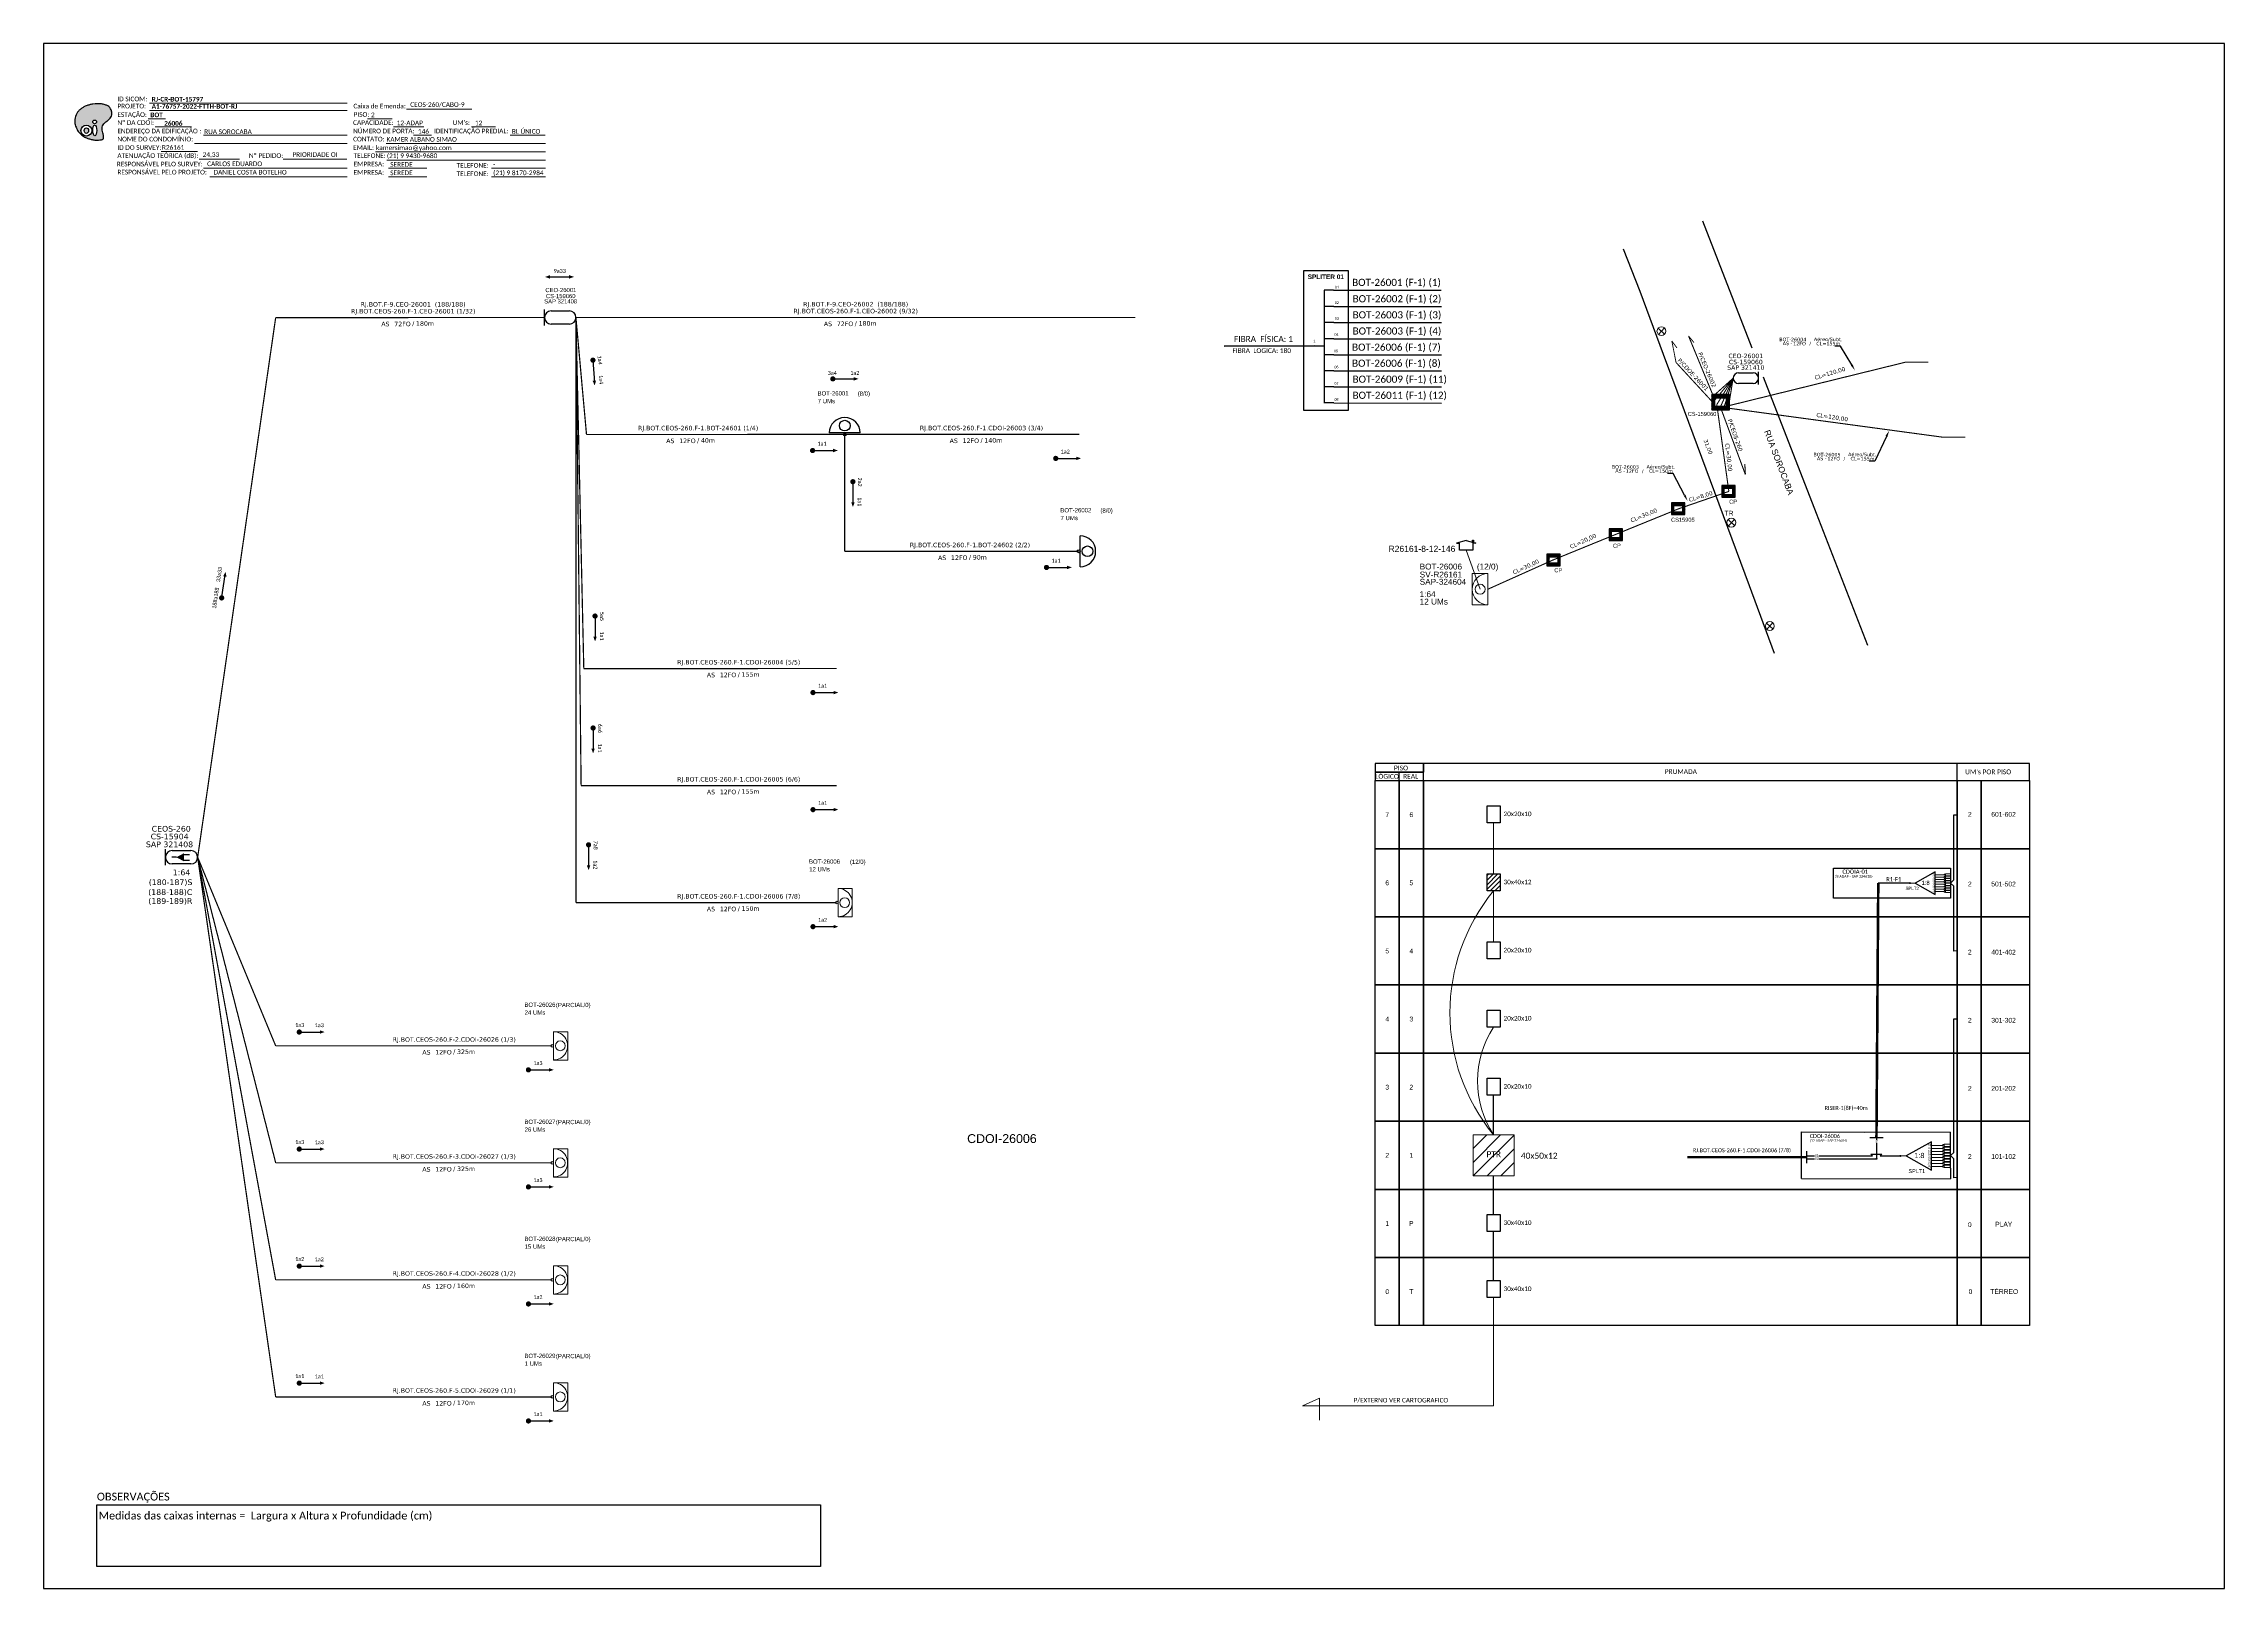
# Model space of a CAD drawing. Header units: metres. Extents: x -3496538 to -3495699, y -806148 to -805554.
import ezdxf
from ezdxf import colors
from ezdxf.entities.mleader import LeaderData, LeaderLine
from ezdxf.enums import TextEntityAlignment as Align
from ezdxf.math import Vec2, Vec3

# ---------------------------------------------------------------- set-up
doc = ezdxf.new("R2010")
doc.units = ezdxf.units.M
doc.header["$LTSCALE"] = 0.5
doc.header["$MEASUREMENT"] = 0
doc.header["$PDMODE"] = 33
doc.header["$PDSIZE"] = 1e-05
for name, color, linetype in [('10.1-Caixas Subterrâneas', 5, 'Continuous'), ('20.4-CEOS', 1, 'Continuous'), ('20.5-CEO', 1, 'Continuous'), ('30.4-Selo', 7, 'Continuous'), ('CAP a instalar', 1, 'Continuous'), ('celulas gpon', 7, 'Continuous'), ('DROP DE CLIENTE', 140, 'Continuous'), ('E.T.', 7, 'Continuous'), ('label_cabos', 7, 'Continuous'), ('locais legendas', 7, 'Continuous'), ('METRAGEM', 92, 'Continuous'), ('QUADRA', 7, 'Continuous'), ('SETA', 7, 'Continuous'), ('surveys', 7, 'Continuous'), ('surveys legendas', 7, 'Continuous'), ('UNIFILAR', 7, 'Continuous')]:
    doc.layers.add(name, color=color, linetype=linetype)
for name, color, linetype, lineweight in [('10.4-Postes', 1, 'Continuous', 0), ("20.0-LEGENDA DOS CDO'S", 1, 'Continuous', 0), ('20.1-CDO_INTERIOR', 1, 'Continuous', 0), ('20.2-CDO_POSTE', 1, 'Continuous', 5), ('40.1-ETIQUETAS', 1, 'Continuous', 20), ('Divisa Lote', 240, 'Continuous', 0), ('Segmento Logradouro Texto', 238, 'Continuous', 0)]:
    doc.layers.add(name, color=color, linetype=linetype, lineweight=lineweight)
doc.layers.add('EXTRA', color=50, linetype='Continuous', plot=False)
doc.styles.add('ARIAL', font='arial.ttf')
doc.styles.add('DIGICADE', font='arial.ttf')
doc.styles.add('MtXpl_Calibri', font='calibri.ttf')
doc.styles.add('siredit', font='verdana.ttf')
doc.styles.get("Standard").update_dxf_attribs({"font": 'arial.ttf'})
doc.styles.add('WMF-Calibri0', font='calibri.ttf')
doc.styles.add('WMF-Calibri1', font='calibrib.ttf')
doc.linetypes.add('FENCELINE1', pattern='A,0.25,-0.1,[133,ltypeshp.shx,S=0.1,R=0,X=-0.1,Y=0],-0.1,1', length=1.45)

# ---------------------------------------------------------------- blocks, each defined once
blk = doc.blocks.new('SURVEY_SURVEY')
for p, q in [((-0.0000016, 0.0000187), (-0.0000173, 0.0000141)), ((-0.0000173, 0.0000141), (-0.0000124, 0.0000141)), ((-0.0000124, 0.0000029), (-0.0000124, 0.0000141)), ((0.0000091, 0.0000029), (-0.0000124, 0.0000029)), ((-0.0000016, 0.0000187), (0.0000141, 0.0000141)), ((0.0000089, 0.0000194), (0.0000105, 0.0000194)), ((0.0000089, 0.0000157), (0.0000089, 0.0000194)), ((0.0000141, 0.0000141), (0.0000091, 0.0000141)), ((0.0000091, 0.0000141), (0.0000091, 0.0000029)), ((0.0000105, 0.0000194), (0.0000105, 0.0000152))]:
    blk.add_line(p, q)
blk = doc.blocks.new('POLE_POLE')
at = {"color": 1}
for p, q in [((-0.0000031, 0.0000069), (0.0000027, 0.0000015)), ((0.0000025, 0.0000071), (-0.0000029, 0.0000013))]:
    blk.add_line(p, q, dxfattribs=at)
blk.add_circle((-0.0000002, 0.0000042), 0.00000396, dxfattribs=at)
blk = doc.blocks.new('*X1')
at = {"color": 0, "linetype": 'Continuous'}
for p, q in [((-1.25, 0.34099), (-0.49099, 1.1)), ((-1.25, 0.517767), (-0.667767, 1.1)), ((-1.25, 0.694544), (-0.844544, 1.1)), ((-1.25, 0.87132), (-1.02132, 1.1)), ((-1.25, 1.048097), (-1.198097, 1.1)), ((-1.25, 0.164214), (-0.8035, 0.610714)), ((-1.25, -0.012563), (-0.8035, 0.433937)), ((-1.25, -0.18934), (-0.8035, 0.25716)), ((-1.25, -0.366117), (-0.8035, 0.080383)), ((-0.789214, 0.625), (-0.314214, 1.1)), ((-0.612437, 0.625), (-0.137437, 1.1)), ((-0.43566, 0.625), (0.03934, 1.1)), ((-0.258883, 0.625), (0.216117, 1.1)), ((-0.082107, 0.625), (0.392893, 1.1)), ((0.09467, 0.625), (0.56967, 1.1)), ((0.271447, 0.625), (0.746447, 1.1)), ((0.448223, 0.625), (0.923223, 1.1)), ((0.625, 0.625), (1.1, 1.1)), ((0.801777, 0.625), (1.25, 1.073223)), ((0.8035, 0.449947), (1.25, 0.896447)), ((0.8035, 0.27317), (1.25, 0.71967)), ((0.8035, 0.096393), (1.25, 0.542893)), ((0.8035, -0.080383), (1.25, 0.366117)), ((0.8035, -0.25716), (1.25, 0.18934)), ((0.8035, -0.433937), (1.25, 0.012563)), ((-1.25, -0.542893), (-0.8035, -0.096393)), ((-1.25, -0.71967), (-0.8035, -0.27317)), ((-1.25, -0.896447), (-0.8035, -0.449947)), ((-1.25, -1.073223), (-0.801777, -0.625)), ((-1.1, -1.1), (-0.625, -0.625)), ((-0.923223, -1.1), (-0.448223, -0.625)), ((-0.746447, -1.1), (-0.271447, -0.625)), ((-0.56967, -1.1), (-0.09467, -0.625)), ((-0.392893, -1.1), (0.082107, -0.625)), ((-0.216117, -1.1), (0.258883, -0.625)), ((-0.03934, -1.1), (0.43566, -0.625)), ((0.137437, -1.1), (0.612437, -0.625)), ((0.314214, -1.1), (0.789214, -0.625)), ((0.49099, -1.1), (1.25, -0.34099)), ((0.667767, -1.1), (1.25, -0.517767)), ((0.8035, -0.610714), (1.25, -0.164214)), ((0.844544, -1.1), (1.25, -0.694544)), ((1.02132, -1.1), (1.25, -0.87132)), ((1.198097, -1.1), (1.25, -1.048097))]:
    blk.add_line(p, q, dxfattribs=at)
blk = doc.blocks.new('MANHOLE_MQ')
at = {"color": 0, "linetype": 'Continuous'}
for p, q in [((0.0000062, 0.0000057), (-0.0000063, 0.0000057)), ((-0.0000063, 0.0000057), (-0.0000063, -0.0000053)), ((-0.000004, 0.0000033), (0.000004, 0.0000033)), ((-0.000004, -0.0000029), (-0.000004, 0.0000033)), ((0.000004, 0.0000033), (0.000004, -0.0000029)), ((0.0000062, -0.0000053), (0.0000062, 0.0000057)), ((-0.0000063, -0.0000053), (0.0000062, -0.0000053)), ((0.000004, -0.0000029), (-0.000004, -0.0000029)), ((0.000004, -0.0000029), (0.000004, -0.0000029))]:
    blk.add_line(p, q, dxfattribs=at)
at = {"color": 0, "linetype": 'Continuous', "xscale": 5e-06, "yscale": 5e-06, "zscale": 1e-05}
blk.add_blockref('*X1', (0, 0.0000002), dxfattribs=at)
blk = doc.blocks.new('LEGENDA DOS CABOS')
at = {"layer": 'label_cabos', "color": 0, "style": 'siredit'}
for tag, p in [('TIPO_CABO', (2.74, 0.52)), ('ID', (4.24, 1.63)), ('CABO', (6.16, 0.47)), ('/', (9.19, 0.47)), ('METROS', (14.36, 0.47)), ('XX', (14.31, 1.67))]:
    blk.add_attdef(tag, text='', height=1, rotation=359.69001, dxfattribs=at).set_placement(p, align=Align.MIDDLE_CENTER)
blk = doc.blocks.new('ETIQUETA_RS5F')
at = {"layer": '40.1-ETIQUETAS', "color": 0, "style": 'siredit'}
blk.add_text('/', height=1.5, dxfattribs=at).set_placement((1.55, -1.95), align=Align.MIDDLE_RIGHT)
for tag, p in [('ETIQUETA_R_SECUNDARIA', (1.18, 2.1)), ('ETIQUETA_R_PRIMARIA', (1.18, 4.1)), ('F_ATIVAS/F_MORTAS', (1.11, -4.24))]:
    blk.add_attdef(tag, text='', height=1.5, dxfattribs=at).set_placement(p, align=Align.MIDDLE_CENTER)
for tag, p in [('TIPO_CABO', (-6.62, -2.12)), ('CAP_CABO', (0.37, -2.09))]:
    blk.add_attdef(tag, text='', height=1.5, dxfattribs=at).set_placement(p, align=Align.MIDDLE_RIGHT)
for tag, p in [('FUSÃO_1', (0.82, -8.39)), ('FUSÃO_2', (0.82, -10.6)), ('FUSÃO_3', (0.82, -12.93)), ('FUSÃO_4', (0.82, -15.14)), ('FUSÃO_5', (0.82, -17.16))]:
    blk.add_attdef(tag, text='', height=1.5, dxfattribs=at).set_placement(p, align=Align.CENTER)
blk.add_attdef('METROS', text='', height=1.5, dxfattribs=at).set_placement((2.11, -1.95), align=Align.MIDDLE_LEFT)
blk = doc.blocks.new('CDOE-TEXTO PADRÃO')
at = {"layer": "20.0-LEGENDA DOS CDO'S", "color": 0, "style": 'ARIAL'}
for tag, p in [('CDO_N', (0.49, 7.39)), ('SAP', (0.51, 1.67)), ('CORDOALHA', (0.5, 4.33)), ('SPLITER_1', (0.59, -0.91)), ('(XX-XX_F)S', (0.54, -8.29)), ('SPLITER_2', (0.6, -3.55)), ('(XX-XX_L)S', (0.55, -10.83)), ('UMS', (0.55, -13.15))]:
    blk.add_attdef(tag, p, '', height=1.7, rotation=0.11799, dxfattribs=at)
blk.add_attdef('FIBRAS_UTILIZADAS', text='', height=1.7, rotation=0.11799, dxfattribs=at).set_placement((19.77, 7.43), align=Align.CENTER)
blk = doc.blocks.new('CEOS_RP_CT_DRT')
at = {"layer": '20.4-CEOS', "color": 0}
for p, q in [((-4.54, 1.19), (-1.19, 1.19)), ((-1.19, -1.19), (-4.54, -1.19))]:
    blk.add_line(p, q, dxfattribs=at)
for points in [[(-5.73, -1.43), (-5.73, 1.44)], [(-3.79, 0), (-4.59, 0)], [(-2.47, 0.48), (-1.45, 0.48)], [(-2.47, -0.52), (-1.45, -0.52)]]:
    blk.add_lwpolyline(points, dxfattribs=at)
blk.add_lwpolyline([(-3.79, 0, 0, 1.47, 0), (-2.41, 0, 1.47, 1.47, 0)], format="xyseb", dxfattribs=at)
for centre, start, end in [((-4.54, 0), 90, 270), ((-1.19, 0), 270, 90)]:
    blk.add_arc(centre, 1.19, start, end, dxfattribs=at)
at = {"layer": '20.4-CEOS', "color": 7, "style": 'siredit'}
for tag, p in [('Nº_DA_CEOS', (-2.86, 5.6)), ('LOCAL', (-2.86, 4.24)), ('SAP', (-2.86, 2.78)), ('RACIO_SPLITAGEM', (-2.86, -1.88)), ('FIBRAS_SPLITTER', (-2.86, -3.58)), ('RESERVA_FINAIS', (-2.86, -6.39)), ('FIBRAS_TOP_C', (-2.86, -5.08))]:
    blk.add_attdef(tag, text='', height=1.01, dxfattribs=at).set_placement(p, align=Align.TOP_CENTER)
blk = doc.blocks.new('SAN')
at = {"layer": 'SETA'}
blk.add_lwpolyline([(-2.58, 0), (6.02, 0)], dxfattribs=at)
for points in [[(-2.1, -0.66), (-3.93, 0), (-2.1, 0.67)], [(5.33, 0.68), (7.16, 0.01), (5.33, -0.65)]]:
    blk.add_solid(points, dxfattribs=at)
blk = doc.blocks.new('OI')
h = blk.add_hatch(color=40)
edge = h.paths.add_edge_path()
edge.add_spline(control_points=[(4.35, -0.67), (3.92, -0.99), (3.26, -1.5), (2.81, -2.59), (2.9, -3.5), (3.06, -4.27), (3.31, -4.85), (3.37, -5.39), (3.4, -5.88), (3.2, -6.4), (2.54, -6.61), (1.65, -6.63), (0.55, -6.67), (-0.56, -6.42), (-1.61, -6.14), (-2.77, -5.61), (-3.92, -4.77), (-4.89, -3.7), (-5.34, -2.65), (-5.6, -1.94), (-5.85, -0.96), (-5.71, 0.47), (-5.1, 2.02), (-4.14, 3.02), (-3.3, 3.61), (-2.37, 4.16), (-1.36, 4.44), (-0.56, 4.7), (0.79, 4.85), (2.24, 4.97), (3.79, 4.57), (4.67, 4.21), (5.44, 3.65), (5.76, 2.99), (6.03, 2.21), (6.01, 1.46), (5.72, 0.64), (5.31, 0.08), (4.88, -0.38), (4.51, -0.55), (4.35, -0.67)], knot_values=[0, 0, 0, 0, 1.60434, 2.417191, 3.427595, 4.282808, 4.776746, 5.304182, 5.888771, 6.258406, 6.858137, 7.79129, 8.986195, 10.124242, 11.187857, 12.242908, 13.953784, 15.414161, 16.515391, 17.349188, 17.675853, 19.552021, 21.515531, 22.568638, 23.63245, 24.621084, 25.782718, 26.745347, 27.142653, 29.870543, 31.004649, 31.921532, 32.709589, 33.801391, 34.042471, 35.192333, 35.971461, 36.628871, 37.254359, 37.836911, 37.836911, 37.836911, 37.836911], degree=3, periodic=0)
h.paths.add_polyline_path([(1.13, -0.87, -1), (-0.04, -0.87, -1)], flags=16)
edge = h.paths.add_edge_path(flags=16)
edge.add_ellipse((0.56, -3.59), major_axis=(-0.02, 1.71), ratio=0.361305, start_angle=0, end_angle=360)
h.paths.add_polyline_path([(-0.36, -3.62, -1), (-3.8, -3.62, -1)], flags=16)
edge = h.paths.add_edge_path(flags=0)
edge.add_ellipse((-2.08, -3.62), major_axis=(0, 0.885), ratio=0.758294, start_angle=0, end_angle=360)
at = {"color": 40}
for centre, radius in [((-2.08, -3.62), 1.72), ((0.54, -0.87), 0.587)]:
    blk.add_circle(centre, radius, dxfattribs=at)
blk.add_ellipse((-2.08, -3.62), major_axis=(0, 0.885), ratio=0.758294, start_param=-3.141592653589792, end_param=3.141592653589792, dxfattribs=at)
blk.add_ellipse((0.56, -3.59), major_axis=(-0.02, 1.71), ratio=0.361305, dxfattribs=at)
at = {"color": 40, "start_tangent": (-0.800898, -0.598801), "end_tangent": (-0.800898, -0.598801)}
blk.add_spline([(4.35, -0.67), (3.2, -1.78), (2.9, -2.54), (2.92, -3.55), (3.12, -4.38), (3.28, -4.85), (3.37, -5.37), (3.35, -5.95), (3.2, -6.29), (2.66, -6.55), (1.73, -6.63), (0.54, -6.62), (-0.58, -6.41), (-1.6, -6.11), (-2.56, -5.67), (-3.95, -4.67), (-4.89, -3.56), (-5.37, -2.56), (-5.64, -1.78), (-5.72, -1.46), (-5.63, 0.42), (-4.84, 2.22), (-4.13, 2.99), (-3.27, 3.62), (-2.4, 4.09), (-1.3, 4.47), (-0.37, 4.72), (0.02, 4.77), (2.75, 4.8), (3.85, 4.53), (4.69, 4.16), (5.31, 3.68), (5.85, 2.73), (5.93, 2.5), (5.94, 1.35), (5.67, 0.62), (5.29, 0.08), (4.84, -0.36), (4.35, -0.67)], degree=3, dxfattribs=at)
blk = doc.blocks.new('A$C415C251F')
at = {"color": 3}
blk.add_point((0, 0), dxfattribs=at)
blk = doc.blocks.new('LEG_CDOIA8_C-SPLT_DIR')
at = {"color": 3}
blk.add_blockref('A$C415C251F', (0, 0), dxfattribs=at)
at = {"color": 1, "style": 'WMF-Calibri0', "flags": 4}
blk.add_attdef('CDO', (-26.8, -2.6), '', height=2, dxfattribs=at)
blk.add_attdef('MODELO', text='', height=1.5, dxfattribs=at).set_placement((-22.2, -4.5), align=Align.CENTER)
at = {"style": 'ARIAL', "flags": 4}
blk.add_attdef('SPLITAGEM', text='', height=1.5, dxfattribs=at).set_placement((-18.4, -12.6), align=Align.CENTER)
blk = doc.blocks.new('SPLT_1-8_SC-APC')
at = {"color": 1, "lineweight": 0}
blk.add_lwpolyline([(-17.04, -7.55), (-19.26, -7.55)], dxfattribs=at)
at = {"color": 1}
blk.add_lwpolyline([(-7.37, -2.1), (-17.04, -7.55), (-7.37, -13), (-7.37, -2.1)], dxfattribs=at)
at = {"color": 3, "lineweight": 0}
for points in [[(-2.99, -3.51), (-7.37, -3.51)], [(-7.37, -4.66), (-2.99, -4.66)], [(-7.37, -5.82), (-2.99, -5.82)], [(-7.37, -6.97), (-2.99, -6.97)], [(-7.37, -8.12), (-2.99, -8.12)], [(-2.41, -3.02), (-2.41, -4)], [(-2.41, -3.02), (0, -3.02)], [(-2.41, -4), (0, -4)], [(-2.41, -4.17), (-2.41, -5.16)], [(-2.41, -4.17), (0, -4.17)], [(-2.41, -5.16), (0, -5.16)], [(-2.41, -5.32), (-2.41, -6.31)], [(-2.41, -5.32), (0, -5.32)], [(-2.41, -6.31), (0, -6.31)], [(-2.41, -6.48), (-2.41, -7.46)], [(-2.41, -6.48), (0, -6.48)], [(-2.41, -7.46), (0, -7.46)], [(-2.41, -7.63), (-2.41, -8.62)], [(-2.41, -7.63), (0, -7.63)], [(-7.37, -9.28), (-2.99, -9.28)], [(-7.37, -10.43), (-2.99, -10.43)], [(-7.37, -11.58), (-2.99, -11.58)], [(-2.41, -8.62), (0, -8.62)], [(-2.41, -8.78), (-2.41, -9.77)], [(-2.41, -8.78), (0, -8.78)], [(-2.41, -9.77), (0, -9.77)], [(-2.41, -9.94), (-2.41, -10.92)], [(-2.41, -9.94), (0, -9.94)], [(-2.41, -10.92), (0, -10.92)], [(-2.41, -11.09), (-2.41, -12.08)], [(-2.41, -11.09), (0, -11.09)], [(-2.41, -12.08), (0, -12.08)]]:
    blk.add_lwpolyline(points, dxfattribs=at)
for points in [[(-2.99, -3.22), (-2.41, -3.22), (-2.41, -3.8), (-2.99, -3.8)], [(-2.99, -4.38), (-2.41, -4.38), (-2.41, -4.95), (-2.99, -4.95)], [(-2.99, -5.53), (-2.41, -5.53), (-2.41, -6.1), (-2.99, -6.1)], [(-2.99, -6.68), (-2.41, -6.68), (-2.41, -7.26), (-2.99, -7.26)], [(-2.99, -7.84), (-2.41, -7.84), (-2.41, -8.41), (-2.99, -8.41)], [(-2.99, -8.99), (-2.41, -8.99), (-2.41, -9.56), (-2.99, -9.56)], [(-2.99, -10.14), (-2.41, -10.14), (-2.41, -10.72), (-2.99, -10.72)], [(-2.99, -11.3), (-2.41, -11.3), (-2.41, -11.87), (-2.99, -11.87)]]:
    blk.add_lwpolyline(points, close=True, dxfattribs=at)
at = {"color": 1, "style": 'ARIAL'}
for s, height, p in [('1:8', 2, (-13.91, -8.4)), ('S1', 0.75, (-8.74, -3.78)), ('S2', 0.75, (-8.74, -4.97)), ('S3', 0.75, (-8.74, -6.18)), ('S4', 0.75, (-8.74, -7.36)), ('S5', 0.75, (-8.74, -8.57)), ('S6', 0.75, (-8.74, -9.69)), ('S7', 0.75, (-8.74, -10.78)), ('S8', 0.75, (-8.74, -11.9))]:
    blk.add_text(s, height=height, dxfattribs=at).set_placement(p)
blk = doc.blocks.new('SPLITTER_')
blk.add_point((0, 0))
at = {"style": 'ARIAL', "flags": 4}
blk.add_attdef('SPLT', (0, -3.3), '', height=1.5, dxfattribs=at)

msp = doc.modelspace()

# ---------------------------------------------------------------- hatches: boundary and pattern name
h = msp.add_hatch()
h.set_pattern_fill('ANSI31', color=1, scale=10)
h.set_pattern_definition([(45, (-3506815.7906, -803662.4701), (-0.88388348, 0.88388348), [])])
h.paths.add_polyline_path([(-3495977.76, -805873.17), (-3495982.79, -805873.17), (-3495982.79, -805879.72), (-3495977.76, -805879.72)])
h = msp.add_hatch(color=3)
h.dxf.hatch_style = 1
edge = h.paths.add_edge_path()
edge.add_arc((-3495820.2, -805876.75), 0.205, 0, 360)
h = msp.add_hatch(color=3)
h.dxf.hatch_style = 1
edge = h.paths.add_edge_path()
edge.add_arc((-3495833.06, -805982.74), 0.195, 0, 360)
h = msp.add_hatch(color=3)
h.dxf.hatch_style = 1
edge = h.paths.add_edge_path()
edge.add_arc((-3495833.06, -805982.74), 0.195, 0, 360)
h = msp.add_hatch(color=3)
h.dxf.hatch_style = 1
edge = h.paths.add_edge_path()
edge.add_arc((-3495823.84, -805981.62), 0.195, 0, 360)
h = msp.add_hatch(color=3)
h.dxf.hatch_style = 1
edge = h.paths.add_edge_path()
edge.add_arc((-3495823.84, -805981.62), 0.195, 0, 360)
at = {"layer": 'EXTRA'}
h = msp.add_hatch(dxfattribs=at)
h.set_pattern_fill('ANSI31', color=1, scale=30)
h.set_pattern_definition([(45, (-3511441.18, -810581.264), (-2.6516504, 2.6516504), [])])
h.paths.add_polyline_path([(-3495972.37, -805973.56), (-3495988.18, -805973.56), (-3495988.18, -805989.36), (-3495972.37, -805989.36)])
h.paths.add_polyline_path([(-3495983.61, -805982.73), (-3495976.81, -805982.73), (-3495976.81, -805979.26), (-3495983.61, -805979.26)], flags=24)

# ---------------------------------------------------------------- linework, layer by layer
at = {"color": 7, "linetype": 'Continuous'}
for p, q in [((-3496045.38, -805648.73), (-3496045.38, -805692.16)), ((-3496041.87, -805648.73), (-3496045.38, -805648.73)), ((-3496041.69, -805655.01), (-3496045.21, -805655.01)), ((-3496041.69, -805661.2), (-3496045.21, -805661.2)), ((-3496041.69, -805667.42), (-3496045.21, -805667.42)), ((-3496049.03, -805670.16), (-3496045.4, -805670.16)), ((-3496041.69, -805673.59), (-3496045.21, -805673.59)), ((-3496041.69, -805679.75), (-3496045.21, -805679.75)), ((-3496041.69, -805685.94), (-3496045.21, -805685.94)), ((-3496041.69, -805692.12), (-3496045.21, -805692.12))]:
    msp.add_line(p, q, dxfattribs=at)
at = {"color": 10, "linetype": 'Continuous'}
for p, q in [((-3496041.87, -805648.73), (-3496000.49, -805648.74)), ((-3496041.69, -805655.01), (-3496000.32, -805655.02)), ((-3496041.69, -805661.19), (-3496000.32, -805661.2)), ((-3496041.69, -805667.41), (-3496000.32, -805667.42)), ((-3496041.69, -805673.58), (-3496000.32, -805673.59)), ((-3496041.69, -805679.74), (-3496000.32, -805679.75)), ((-3496041.69, -805685.93), (-3496000.32, -805685.94)), ((-3496041.69, -805692.12), (-3496000.32, -805692.13))]:
    msp.add_line(p, q, dxfattribs=at)
at = {"color": 1, "linetype": 'Continuous', "lineweight": 60}
msp.add_line((-3496049.03, -805670.16), (-3496083.82, -805670.27), dxfattribs=at)
for points in [[(-3495699.27, -805553.94), (-3496537.83, -805553.94), (-3496537.83, -806147.94), (-3495699.27, -806147.94), (-3495699.27, -805553.94)], [(-3496016.55, -805837.34), (-3496016.55, -805834.05)], [(-3496007.29, -805837.34), (-3495774.23, -805837.34), (-3495774.23, -805830.76), (-3496007.29, -805830.76), (-3496007.29, -805830.76), (-3496007.29, -805834.05)], [(-3495802.02, -805837.34), (-3495802.02, -805830.76)], [(-3495859.87, -805982.48), (-3495859.87, -805982.48)], [(-3495859.87, -805982.54), (-3495859.87, -805982.54)]]:
    msp.add_lwpolyline(points)
at = {"color": 7, "lineweight": 0}
for points in [[(-3496497.58, -805582.88), (-3496491.03, -805582.88)], [(-3496497.06, -805576.87), (-3496421.09, -805576.87)], [(-3496497.06, -805579.6), (-3496421.09, -805579.6)], [(-3496413.3, -805582.84), (-3496403.81, -805582.84)], [(-3496398.25, -805579.11), (-3496373.12, -805579.11)], [(-3496494.92, -805585.95), (-3496480.98, -805585.95)], [(-3496476.35, -805589.19), (-3496421.09, -805589.19)], [(-3496403.25, -805585.95), (-3496391.63, -805585.95)], [(-3496395.66, -805589.19), (-3496388.72, -805589.19)], [(-3496373.31, -805585.95), (-3496364.09, -805585.95)], [(-3496358.49, -805589.19), (-3496344.93, -805589.19)], [(-3496492.6, -805595.36), (-3496478.66, -805595.36)], [(-3496479.76, -805592.3), (-3496421.09, -805592.3)], [(-3496478.06, -805598.33), (-3496462.45, -805598.33)], [(-3496445.73, -805598.32), (-3496421.24, -805598.32)], [(-3496410.17, -805595.54), (-3496344.9, -805595.54)], [(-3496406.13, -805592.3), (-3496344.9, -805592.3)], [(-3496405.89, -805598.77), (-3496344.9, -805598.77)], [(-3496476.35, -805601.88), (-3496421.09, -805601.88)], [(-3496473.86, -805605.12), (-3496421.09, -805605.12)], [(-3496405.28, -805601.88), (-3496390.48, -805601.88)], [(-3496405.28, -805605.12), (-3496390.48, -805605.12)], [(-3496365.67, -805601.88), (-3496344.9, -805601.88)], [(-3496365.67, -805605.12), (-3496344.9, -805605.12)]]:
    msp.add_lwpolyline(points, dxfattribs=at)
at = {"color": 7}
msp.add_lwpolyline([(-3496053.35, -805694.94), (-3496036.07, -805694.94), (-3496036.07, -805641.28), (-3496053.35, -805641.28)], close=True, dxfattribs=at)
at = {"const_width": 1}
for points in [[(-3496326.64, -805675.16, 1), (-3496326.58, -805676.16, 1)], [(-3496234.86, -805682.86, 1), (-3496233.86, -805682.86, 1)], [(-3496242.65, -805710.41, 1), (-3496241.65, -805710.41, 1)], [(-3496149.14, -805713.44, 1), (-3496148.14, -805713.44, 1)], [(-3496226.64, -805721.9, 1), (-3496226.64, -805722.9, 1)], [(-3496152.69, -805755.37, 1), (-3496151.69, -805755.37, 1)], [(-3496469.44, -805767.58, 1), (-3496469.29, -805766.59, 1)], [(-3496325.8, -805773.55, 1), (-3496325.8, -805774.55, 1)], [(-3496242.49, -805803.49, 1), (-3496241.49, -805803.49, 1)], [(-3496326.55, -805816.6, 1), (-3496326.55, -805817.6, 1)], [(-3496242.49, -805848.49, 1), (-3496241.49, -805848.49, 1)], [(-3496328.29, -805861.51, 1), (-3496328.29, -805862.51, 1)], [(-3496242.49, -805893.49, 1), (-3496241.49, -805893.49, 1)], [(-3496440.02, -805934.01, 1), (-3496439.02, -805934.01, 1)], [(-3496351.91, -805948.56, 1), (-3496350.91, -805948.56, 1)], [(-3496440.02, -805979.01, 1), (-3496439.02, -805979.01, 1)], [(-3496351.91, -805993.56, 1), (-3496350.91, -805993.56, 1)], [(-3496440.02, -806024.01, 1), (-3496439.02, -806024.01, 1)], [(-3496351.91, -806038.56, 1), (-3496350.91, -806038.56, 1)], [(-3496440.02, -806069.01, 1), (-3496439.02, -806069.01, 1)], [(-3496351.91, -806083.56, 1), (-3496350.91, -806083.56, 1)]]:
    msp.add_lwpolyline(points, format="xyb", close=True, dxfattribs=at)
for points in [[(-3496025.81, -805834.05), (-3496007.29, -805834.05), (-3496007.29, -805830.76), (-3496025.81, -805830.76)], [(-3496025.81, -805837.34), (-3496007.29, -805837.34), (-3496007.29, -805834.05), (-3496025.81, -805834.05)]]:
    msp.add_lwpolyline(points, close=True)
at = {"color": 0}
for points in [[(-3496025.81, -805837.34), (-3496016.55, -805837.34), (-3496016.55, -805863.53), (-3496025.81, -805863.53)], [(-3496016.55, -805837.34), (-3496007.29, -805837.34), (-3496007.29, -805863.53), (-3496016.55, -805863.53)], [(-3496007.29, -805837.34), (-3495802.01, -805837.34), (-3495802.01, -805863.53), (-3496007.29, -805863.53)], [(-3495802.01, -805837.34), (-3495792.75, -805837.34), (-3495792.75, -805863.53), (-3495802.01, -805863.53)], [(-3495792.75, -805837.34), (-3495774.23, -805837.34), (-3495774.23, -805863.53), (-3495792.75, -805863.53)], [(-3495982.79, -805846.98), (-3495977.76, -805846.98), (-3495977.76, -805853.52), (-3495982.79, -805853.52)], [(-3496025.81, -805863.53), (-3496016.55, -805863.53), (-3496016.55, -805889.73), (-3496025.81, -805889.73)], [(-3496016.55, -805863.53), (-3496007.29, -805863.53), (-3496007.29, -805889.73), (-3496016.55, -805889.73)], [(-3496007.29, -805863.53), (-3495802.01, -805863.53), (-3495802.01, -805889.73), (-3496007.29, -805889.73)], [(-3495802.01, -805863.53), (-3495792.75, -805863.53), (-3495792.75, -805889.73), (-3495802.01, -805889.73)], [(-3495792.75, -805863.53), (-3495774.23, -805863.53), (-3495774.23, -805889.73), (-3495792.75, -805889.73)], [(-3496025.81, -805889.73), (-3496016.55, -805889.73), (-3496016.55, -805915.92), (-3496025.81, -805915.92)], [(-3496016.55, -805889.73), (-3496007.29, -805889.73), (-3496007.29, -805915.92), (-3496016.55, -805915.92)], [(-3496007.29, -805889.73), (-3495802.01, -805889.73), (-3495802.01, -805915.92), (-3496007.29, -805915.92)], [(-3495802.01, -805889.73), (-3495792.75, -805889.73), (-3495792.75, -805915.92), (-3495802.01, -805915.92)], [(-3495792.75, -805889.73), (-3495774.23, -805889.73), (-3495774.23, -805915.92), (-3495792.75, -805915.92)], [(-3495982.79, -805899.37), (-3495977.76, -805899.37), (-3495977.76, -805905.91), (-3495982.79, -805905.91)], [(-3496025.81, -805915.92), (-3496016.55, -805915.92), (-3496016.55, -805942.12), (-3496025.81, -805942.12)], [(-3496016.55, -805915.92), (-3496007.29, -805915.92), (-3496007.29, -805942.12), (-3496016.55, -805942.12)], [(-3496007.29, -805915.92), (-3495802.01, -805915.92), (-3495802.01, -805942.12), (-3496007.29, -805942.12)], [(-3495802.01, -805915.92), (-3495792.75, -805915.92), (-3495792.75, -805942.12), (-3495802.01, -805942.12)], [(-3495792.75, -805915.92), (-3495774.23, -805915.92), (-3495774.23, -805942.12), (-3495792.75, -805942.12)], [(-3495982.79, -805925.56), (-3495977.76, -805925.56), (-3495977.76, -805932.11), (-3495982.79, -805932.11)], [(-3496025.81, -805942.12), (-3496016.55, -805942.12), (-3496016.55, -805968.31), (-3496025.81, -805968.31)], [(-3496016.55, -805942.12), (-3496007.29, -805942.12), (-3496007.29, -805968.31), (-3496016.55, -805968.31)], [(-3496007.29, -805942.12), (-3495802.01, -805942.12), (-3495802.01, -805968.31), (-3496007.29, -805968.31)], [(-3495802.01, -805942.12), (-3495792.75, -805942.12), (-3495792.75, -805968.31), (-3495802.01, -805968.31)], [(-3495792.75, -805942.12), (-3495774.23, -805942.12), (-3495774.23, -805968.31), (-3495792.75, -805968.31)], [(-3495982.79, -805951.76), (-3495977.76, -805951.76), (-3495977.76, -805958.3), (-3495982.79, -805958.3)], [(-3496025.81, -805968.31), (-3496016.55, -805968.31), (-3496016.55, -805994.51), (-3496025.81, -805994.51)], [(-3496016.55, -805968.31), (-3496007.29, -805968.31), (-3496007.29, -805994.51), (-3496016.55, -805994.51)], [(-3496007.29, -805968.31), (-3495802.01, -805968.31), (-3495802.01, -805994.51), (-3496007.29, -805994.51)], [(-3495802.01, -805968.31), (-3495792.75, -805968.31), (-3495792.75, -805994.51), (-3495802.01, -805994.51)], [(-3495792.75, -805968.31), (-3495774.23, -805968.31), (-3495774.23, -805994.51), (-3495792.75, -805994.51)], [(-3496025.81, -805994.51), (-3496016.55, -805994.51), (-3496016.55, -806020.7), (-3496025.81, -806020.7)], [(-3496016.55, -805994.51), (-3496007.29, -805994.51), (-3496007.29, -806020.7), (-3496016.55, -806020.7)], [(-3496007.29, -805994.51), (-3495802.01, -805994.51), (-3495802.01, -806020.7), (-3496007.29, -806020.7)], [(-3495802.01, -805994.51), (-3495792.75, -805994.51), (-3495792.75, -806020.7), (-3495802.01, -806020.7)], [(-3495792.75, -805994.51), (-3495774.23, -805994.51), (-3495774.23, -806020.7), (-3495792.75, -806020.7)], [(-3495982.79, -806004.15), (-3495977.76, -806004.15), (-3495977.76, -806010.69), (-3495982.79, -806010.69)], [(-3496025.81, -806020.7), (-3496016.55, -806020.7), (-3496016.55, -806046.9), (-3496025.81, -806046.9)], [(-3496016.55, -806020.7), (-3496007.29, -806020.7), (-3496007.29, -806046.9), (-3496016.55, -806046.9)], [(-3496007.29, -806020.7), (-3495802.01, -806020.7), (-3495802.01, -806046.9), (-3496007.29, -806046.9)], [(-3495802.01, -806020.7), (-3495792.75, -806020.7), (-3495792.75, -806046.9), (-3495802.01, -806046.9)], [(-3495792.75, -806020.7), (-3495774.23, -806020.7), (-3495774.23, -806046.9), (-3495792.75, -806046.9)], [(-3495982.79, -806029.6), (-3495977.76, -806029.6), (-3495977.76, -806036.14), (-3495982.79, -806036.14)], [(-3496517.34, -806115.76), (-3496239.09, -806115.76), (-3496239.09, -806139.46), (-3496517.34, -806139.46)]]:
    msp.add_lwpolyline(points, close=True, dxfattribs=at)
at = {"color": 3}
for points in [[(-3495802.01, -805902.83), (-3495803.33, -805902.85), (-3495803.33, -805877.95), (-3495804.58, -805876.75), (-3495803.33, -805875.54), (-3495803.33, -805875.54), (-3495803.33, -805850.44), (-3495802.01, -805850.44)], [(-3495802.01, -805990), (-3495803.33, -805990.02), (-3495803.33, -805982.74), (-3495804.58, -805981.53), (-3495803.33, -805980.33), (-3495803.33, -805980.33), (-3495803.33, -805928.94), (-3495802.01, -805928.94)], [(-3495980.27, -805973.56), (-3495980.27, -805958.3)], [(-3495859.87, -805981.62), (-3495856.87, -805981.62)], [(-3495855.28, -805981.62), (-3495849.03, -805981.62), (-3495849.03, -805981.62)], [(-3495849.03, -805981.62), (-3495834.53, -805981.62)], [(-3495834.53, -805981.62), (-3495835.17, -805980.99), (-3495830.94, -805980.99), (-3495831.58, -805981.62)], [(-3495831.58, -805981.62), (-3495823.84, -805981.62)]]:
    msp.add_lwpolyline(points, dxfattribs=at)
at = {"color": 1}
for points in [[(-3495982.79, -805873.17), (-3495977.76, -805873.17), (-3495977.76, -805879.72), (-3495982.79, -805879.72)], [(-3495849.53, -805871.02), (-3495804.58, -805871.02), (-3495804.58, -805882.47), (-3495849.53, -805882.47)]]:
    msp.add_lwpolyline(points, close=True, dxfattribs=at)
at = {"color": 5, "const_width": 1}
msp.add_lwpolyline([(-3495833.06, -805974.59), (-3495832.36, -805876.75)], dxfattribs=at)
at = {"color": 5}
for points in [[(-3495820.4, -805876.75), (-3495832.36, -805876.75)], [(-3495835.66, -805974.59), (-3495830.45, -805974.59)], [(-3495833.06, -805974.59), (-3495833.06, -805975.55)], [(-3495833.06, -805976.62), (-3495833.06, -805982.74)], [(-3495833.06, -805982.74), (-3495833.06, -805982.74)]]:
    msp.add_lwpolyline(points, dxfattribs=at)
at = {"color": 10, "lineweight": 0}
msp.add_lwpolyline([(-3495988.18, -805973.56), (-3495972.37, -805973.56), (-3495972.37, -805989.36), (-3495988.18, -805989.36)], close=True, dxfattribs=at)
at = {"color": 1}
for points in [[(-3495861.86, -805972.36), (-3495804.58, -805972.51)], [(-3495804.58, -805986.32), (-3495804.58, -805972.51)], [(-3495859.87, -805984.38), (-3495859.87, -805979.88)], [(-3495980.27, -806004.15), (-3495980.27, -805989.36)], [(-3495861.86, -805990.33), (-3495804.58, -805990.48)], [(-3495804.58, -805986.32), (-3495804.58, -805990.48)], [(-3495980.27, -806029.6), (-3495980.27, -806010.69)]]:
    msp.add_lwpolyline(points, dxfattribs=at)
at = {"color": 1, "const_width": 1}
msp.add_lwpolyline([(-3495859.87, -805982.13), (-3495905.84, -805982.13)], dxfattribs=at)
at = {"color": 2}
for points in [[(-3495859.87, -805982.74), (-3495856.87, -805982.74)], [(-3495855.28, -805982.74), (-3495833.06, -805982.74), (-3495833.06, -805982.74)]]:
    msp.add_lwpolyline(points, dxfattribs=at)
at = {"color": 3}
for centre, radius in [((-3495820.2, -805876.75), 0.205), ((-3495833.06, -805982.74), 0.195), ((-3495833.06, -805982.74), 0.195), ((-3495823.84, -805981.62), 0.195), ((-3495823.84, -805981.62), 0.195)]:
    msp.add_circle(centre, radius, dxfattribs=at)
msp.add_point((-3495813.3, -805984.97))
at = {"layer": '10.1-Caixas Subterrâneas', "color": 1}
msp.add_lwpolyline([(-3495861.86, -805990.33), (-3495861.86, -805972.36)], dxfattribs=at)
at = {"layer": '20.1-CDO_INTERIOR', "color": 1, "lineweight": 18}
msp.add_lwpolyline([(-3495988.46, -805769.72), (-3495988.46, -805757.74), (-3495982.47, -805757.74), (-3495982.47, -805769.71)], close=True, dxfattribs=at)
msp.add_circle((-3495985.47, -805763.73), 1.92, dxfattribs=at)
msp.add_arc((-3495982.47, -805763.73), 5.99, 90.02759, 270.02759, dxfattribs=at)
at = {"layer": '20.4-CEOS', "color": 5}
for p, q in [((-3496345.22, -805662.28), (-3496345.22, -805656.23)), ((-3496342.71, -805656.74), (-3496335.66, -805656.74)), ((-3496335.66, -805661.77), (-3496342.71, -805661.77))]:
    msp.add_line(p, q, dxfattribs=at)
for centre, start, end in [((-3496342.71, -805659.25), 90, 270), ((-3496335.66, -805659.25), 270, 90)]:
    msp.add_arc(centre, 2.51, start, end, dxfattribs=at)
at = {"layer": '20.5-CEO', "color": 5}
for p, q in [((-3495886.14, -805680.55), (-3495880.43, -805680.55)), ((-3495880.43, -805684.62), (-3495886.14, -805684.62))]:
    msp.add_line(p, q, dxfattribs=at)
msp.add_lwpolyline([(-3495878.4, -805685.04), (-3495878.4, -805680.13)], dxfattribs=at)
for centre, start, end in [((-3495886.14, -805682.59), 90, 270), ((-3495880.43, -805682.59), 270, 90)]:
    msp.add_arc(centre, 2.03, start, end, dxfattribs=at)
at = {"layer": '40.1-ETIQUETAS', "color": 1}
msp.add_lwpolyline([(-3496232.35, -805878.8), (-3496226.9, -805878.8), (-3496226.9, -805889.7), (-3496232.35, -805889.7)], close=True, dxfattribs=at)
at = {"layer": '40.1-ETIQUETAS', "color": 8}
for points in [[(-3496341.77, -805933.87), (-3496336.32, -805933.87), (-3496336.32, -805944.77), (-3496341.77, -805944.77)], [(-3496341.77, -805978.87), (-3496336.32, -805978.87), (-3496336.32, -805989.77), (-3496341.77, -805989.77)], [(-3496341.77, -806023.87), (-3496336.32, -806023.87), (-3496336.32, -806034.77), (-3496341.77, -806034.77)], [(-3496341.77, -806068.87), (-3496336.32, -806068.87), (-3496336.32, -806079.77), (-3496341.77, -806079.77)]]:
    msp.add_lwpolyline(points, close=True, dxfattribs=at)
at = {"layer": '40.1-ETIQUETAS', "color": 1}
for centre, major_axis, start_param, end_param in [((-3496232.85, -805884.24), (-0.356, 0.356), 2.356194490191767, 8.639379797371353), ((-3496232.35, -805884.24), (-3.85, 3.85), 2.356194, 5.497787), ((-3496229.77, -805884.24), (1.33, 1.33), 3.926991, 10.210176)]:
    msp.add_ellipse(centre, major_axis=major_axis, ratio=1, start_param=start_param, end_param=end_param, dxfattribs=at)
at = {"layer": '40.1-ETIQUETAS', "color": 8}
for centre, major_axis, start_param, end_param in [((-3496341.77, -805939.3), (-3.85, 3.85), 2.356194, 5.497787), ((-3496342.27, -805939.31), (-0.356, 0.356), 2.356194490191767, 8.639379797371353), ((-3496339.18, -805939.3), (1.33, 1.33), 3.926991, 10.210176), ((-3496342.27, -805984.31), (-0.356, 0.356), 2.356194490191767, 8.639379797371353), ((-3496341.77, -805984.3), (-3.85, 3.85), 2.356194, 5.497787), ((-3496339.18, -805984.3), (1.33, 1.33), 3.926991, 10.210176), ((-3496341.77, -806029.3), (-3.85, 3.85), 2.356194, 5.497787), ((-3496339.18, -806029.3), (1.33, 1.33), 3.926991, 10.210176), ((-3496342.27, -806029.31), (-0.356, 0.356), 2.356194490191767, 8.639379797371353), ((-3496341.77, -806074.3), (-3.85, 3.85), 2.356194, 5.497787), ((-3496342.27, -806074.31), (-0.356, 0.356), 2.356194490191767, 8.639379797371353), ((-3496339.18, -806074.3), (1.33, 1.33), 3.926991, 10.210176)]:
    msp.add_ellipse(centre, major_axis=major_axis, ratio=1, start_param=start_param, end_param=end_param, dxfattribs=at)
at = {"layer": 'CAP a instalar', "color": 0, "linetype": 'FENCELINE1', "ltscale": 7, "const_width": 0.467}
for points in [[(-3496478.6, -805866.81), (-3496448.6, -805659.3)], [(-3496448.6, -805659.3), (-3496345.22, -805659.25)], [(-3496333.15, -805659.25), (-3496118.03, -805659.27)], [(-3496333.15, -805659.25), (-3496329.08, -805704.25)], [(-3496329.08, -805704.25), (-3496229.77, -805704.2)], [(-3496229.77, -805704.2), (-3496229.77, -805749.2)], [(-3496229.77, -805749.2), (-3496139.8, -805749.16)]]:
    msp.add_lwpolyline(points, dxfattribs=at)
at = {"layer": 'CAP a instalar', "color": 1, "linetype": 'FENCELINE1', "ltscale": 7, "const_width": 0.467}
for points in [[(-3496333.15, -805659.25), (-3496333.15, -805884.25)], [(-3496333.15, -805884.25), (-3496232.85, -805884.24)], [(-3496333.15, -805884.25), (-3496333.15, -805884.25)], [(-3496319.11, -805884.25), (-3496319.11, -805884.25)]]:
    msp.add_lwpolyline(points, dxfattribs=at)
at = {"layer": 'CAP a instalar', "color": 8, "linetype": 'FENCELINE1', "ltscale": 7, "const_width": 0.467}
for points in [[(-3496333.15, -805659.25), (-3496331.15, -805839.25)], [(-3496333.15, -805659.25), (-3496330.12, -805794.25)], [(-3496229.77, -805704.2), (-3496139.51, -805704.19)], [(-3496330.12, -805794.25), (-3496232.85, -805794.24)], [(-3496331.15, -805839.25), (-3496232.85, -805839.24)], [(-3496448.6, -806074.31), (-3496478.6, -805866.81), (-3496478.6, -805866.81)], [(-3496448.6, -805939.31), (-3496478.6, -805866.81)], [(-3496448.6, -805984.31), (-3496478.6, -805866.81)], [(-3496448.6, -806029.31), (-3496478.6, -805866.81)], [(-3496448.6, -805939.31), (-3496342.27, -805939.31)], [(-3496448.6, -805984.31), (-3496342.27, -805984.31)], [(-3496448.6, -806029.31), (-3496342.27, -806029.31)], [(-3496442.57, -806029.32), (-3496442.57, -806029.32)], [(-3496428.53, -806029.32), (-3496428.53, -806029.32)], [(-3496448.6, -806074.31), (-3496342.27, -806074.31)], [(-3496428.53, -806074.32), (-3496428.53, -806074.32)]]:
    msp.add_lwpolyline(points, dxfattribs=at)
at = {"layer": 'CAP a instalar', "color": 0, "ltscale": 5, "const_width": 0.407}
for points in [[(-3495905.31, -805666.38), (-3495895.8, -805689.45)], [(-3495895.98, -805691.89), (-3495910.03, -805676.64)], [(-3495888.17, -805682.59), (-3495896.04, -805691.95)], [(-3495888.17, -805682.59), (-3495895.8, -805689.45)], [(-3495888.17, -805682.59), (-3495893.07, -805693.68)], [(-3495883.46, -805719.62), (-3495893.07, -805693.68)], [(-3495883.46, -805719.62), (-3495883.67, -805715.58)]]:
    msp.add_lwpolyline(points, dxfattribs=at)
at = {"layer": 'CAP a instalar', "color": 0, "linetype": 'FENCELINE1', "ltscale": 5, "const_width": 0.34}
for points in [[(-3495903.26, -805668.85), (-3495905.31, -805666.38)], [(-3495909.79, -805670.92), (-3495911.74, -805668.29)], [(-3495911.74, -805668.29), (-3495910.08, -805676.73)], [(-3495909.79, -805670.92), (-3495909.79, -805670.92)]]:
    msp.add_lwpolyline(points, dxfattribs=at)
at = {"layer": 'CAP a instalar', "color": 1, "ltscale": 5, "const_width": 0.407}
for points in [[(-3495888.17, -805682.59), (-3495894.45, -805692.72)], [(-3495894.45, -805692.72), (-3495889.82, -805726.14), (-3495889.82, -805726.14)]]:
    msp.add_lwpolyline(points, dxfattribs=at)
at = {"layer": 'CAP a instalar', "color": 251, "ltscale": 5, "const_width": 0.407}
for points in [[(-3495891.7, -805693.89), (-3495888.17, -805682.59)], [(-3495889.88, -805693.17), (-3495821.66, -805676.38)], [(-3495889.88, -805693.17), (-3495888.17, -805682.59)], [(-3495813.17, -805676.38), (-3495821.66, -805676.38)], [(-3495891.7, -805693.89), (-3495807.39, -805705.3)], [(-3495798.89, -805705.3), (-3495807.39, -805705.3)]]:
    msp.add_lwpolyline(points, dxfattribs=at)
at = {"layer": 'CAP a instalar', "ltscale": 5, "const_width": 0.407}
for points in [[(-3495908.94, -805732.75), (-3495909.54, -805732.95), (-3495889.82, -805726.14)], [(-3495909.24, -805732.85), (-3495933.31, -805742.65), (-3495957.26, -805752.42), (-3495982.47, -805763.73)]]:
    msp.add_lwpolyline(points, dxfattribs=at)
at = {"layer": 'Divisa Lote', "color": 3, "linetype": 'ByBlock', "lineweight": 0}
for points in [[(-3495980.27, -805873.17), (-3495980.27, -805853.52)], [(-3495980.27, -805879.72), (-3495980.27, -805899.37)]]:
    msp.add_lwpolyline(points, dxfattribs=at)
at = {"layer": 'Divisa Lote', "color": 10, "linetype": 'ByBlock', "lineweight": 0}
msp.add_lwpolyline([(-3495980.27, -806036.14), (-3495980.27, -806077.72), (-3496053.7, -806077.72), (-3496047.26, -806074.82), (-3496047.26, -806083.23)], dxfattribs=at)
at = {"layer": 'Divisa Lote', "color": 3, "linetype": 'ByBlock', "lineweight": 0}
for centre, radius, start, end in [((-3495923.1, -805926.64), 73.96, 140.62735, 219.37265), ((-3495948.55, -805952.83), 37.89, 146.84356, 213.15644)]:
    msp.add_arc(centre, radius, start, end, dxfattribs=at)
at = {"layer": 'DROP DE CLIENTE', "linetype": 'ByBlock', "lineweight": 0}
msp.add_lwpolyline([(-3495985.47, -805763.73), (-3495990.85, -805748.69)], dxfattribs=at)
at = {"layer": 'label_cabos', "color": 0}
for p, q in [((-3496223.82, -805703.65), (-3496235.72, -805703.65)), ((-3496139.25, -805755.1), (-3496139.25, -805743.21))]:
    msp.add_line(p, q, dxfattribs=at)
for centre, radius in [((-3496229.77, -805700.83), 2.05), ((-3496229.77, -805704.2), 0.551), ((-3496139.8, -805749.16), 0.551), ((-3496136.42, -805749.16), 2.05)]:
    msp.add_circle(centre, radius, dxfattribs=at)
for centre, start, end in [((-3496229.77, -805703.65), 0, 180), ((-3496139.25, -805749.16), 270, 90)]:
    msp.add_arc(centre, 5.95, start, end, dxfattribs=at)
at = {"layer": 'QUADRA'}
for points in [[(-3495899.97, -805622.13), (-3495880.96, -805670.97)], [(-3495914.92, -805673.45), (-3495923.92, -805649.21), (-3495930.28, -805633.01)], [(-3495906.87, -805695.14), (-3495914.92, -805673.45)], [(-3495876.66, -805682.03), (-3495856.24, -805734.48)], [(-3495872.28, -805788.39), (-3495881.87, -805762.44), (-3495906.87, -805695.14)], [(-3495856.24, -805734.48), (-3495836.5, -805785.19)]]:
    msp.add_lwpolyline(points, dxfattribs=at)
at = {"layer": 'SETA'}
for points in [[(-3496343.65, -805643.65), (-3496335.06, -805643.65)], [(-3496326.61, -805675.66), (-3496326.02, -805684.24)], [(-3496234.23, -805682.86), (-3496225.64, -805682.86)], [(-3496242.15, -805710.41), (-3496233.56, -805710.41)], [(-3496148.64, -805713.44), (-3496140.05, -805713.44)], [(-3496226.64, -805722.4), (-3496226.65, -805731)], [(-3496469.3, -805766.71), (-3496468.03, -805758.21)], [(-3496152.19, -805755.37), (-3496143.59, -805755.37)], [(-3496325.8, -805774.05), (-3496325.81, -805782.65)], [(-3496241.99, -805803.49), (-3496233.39, -805803.49)], [(-3496326.55, -805817.1), (-3496326.56, -805825.69)], [(-3496241.99, -805848.49), (-3496233.39, -805848.49)], [(-3496328.29, -805862.01), (-3496328.3, -805870.6)], [(-3496241.99, -805893.49), (-3496233.39, -805893.49)], [(-3496439.52, -805934.01), (-3496430.92, -805934.02)], [(-3496351.41, -805948.56), (-3496342.81, -805948.56)], [(-3496439.52, -805979.01), (-3496430.92, -805979.02)], [(-3496351.41, -805993.56), (-3496342.81, -805993.56)], [(-3496439.52, -806024.01), (-3496430.92, -806024.02)], [(-3496351.41, -806038.56), (-3496342.81, -806038.56)], [(-3496439.52, -806069.01), (-3496430.92, -806069.02)], [(-3496351.41, -806083.56), (-3496342.81, -806083.56)]]:
    msp.add_lwpolyline(points, dxfattribs=at)
for points in [[(-3496335.75, -805642.97), (-3496333.91, -805643.63), (-3496335.75, -805644.3)], [(-3496325.39, -805683.5), (-3496325.93, -805685.38), (-3496326.72, -805683.6)], [(-3496226.33, -805682.18), (-3496224.5, -805682.85), (-3496226.33, -805683.52)], [(-3496234.25, -805709.73), (-3496232.41, -805710.4), (-3496234.25, -805711.06)], [(-3496140.74, -805712.76), (-3496138.91, -805713.43), (-3496140.74, -805714.1)], [(-3496225.97, -805730.31), (-3496226.63, -805732.14), (-3496227.3, -805730.31)], [(-3496468.81, -805758.79), (-3496467.88, -805757.07), (-3496467.49, -805758.99)], [(-3496144.28, -805754.69), (-3496142.45, -805755.35), (-3496144.28, -805756.02)], [(-3496325.12, -805781.96), (-3496325.79, -805783.79), (-3496326.46, -805781.96)], [(-3496234.08, -805802.81), (-3496232.25, -805803.48), (-3496234.08, -805804.15)], [(-3496325.88, -805825), (-3496326.55, -805826.84), (-3496327.21, -805825)], [(-3496234.08, -805847.81), (-3496232.25, -805848.48), (-3496234.08, -805849.15)], [(-3496327.62, -805869.92), (-3496328.28, -805871.75), (-3496328.95, -805869.91)], [(-3496234.08, -805892.81), (-3496232.25, -805893.48), (-3496234.08, -805894.15)], [(-3496431.61, -805933.34), (-3496429.78, -805934), (-3496431.61, -805934.67)], [(-3496343.5, -805947.88), (-3496341.67, -805948.55), (-3496343.5, -805949.21)], [(-3496431.61, -805978.34), (-3496429.78, -805979), (-3496431.61, -805979.67)], [(-3496343.5, -805992.88), (-3496341.67, -805993.55), (-3496343.5, -805994.21)], [(-3496431.61, -806023.34), (-3496429.78, -806024), (-3496431.61, -806024.67)], [(-3496343.5, -806037.88), (-3496341.67, -806038.55), (-3496343.5, -806039.21)], [(-3496431.61, -806068.34), (-3496429.78, -806069), (-3496431.61, -806069.67)], [(-3496343.5, -806082.88), (-3496341.67, -806083.55), (-3496343.5, -806084.21)]]:
    msp.add_solid(points, dxfattribs=at)

# ---------------------------------------------------------------- block references
at = {"color": 7, "xscale": 1.213923925163967, "yscale": 1.213923925163967, "zscale": 1.213923925163967, "rotation": 0.1532896023949059}
msp.add_blockref('OI', (-3496518.87, -805582.98), dxfattribs=at)
at = {"color": 1}
ref = msp.add_blockref('LEG_CDOIA8_C-SPLT_DIR', (-3495823.97, -805871.02), dxfattribs=dict(at, xscale=0.7999999999992724, yscale=0.7999999999992724, zscale=0.7999999999992724))
ref.add_attrib('CDO', 'CDOIA-01', (-3495846.16, -805873.11), dxfattribs={"color": 1, "height": 1.6, "style": 'WMF-Calibri0'})
ref.add_attrib('MODELO', '(8 ADAP - SAP 324610)', dxfattribs={"color": 1, "height": 1, "style": 'WMF-Calibri0'}).set_placement((-3495841.75, -805874.65), align=Align.CENTER)
at = {"color": 5}
ref = msp.add_blockref('SPLITTER_', (-3495821.89, -805876.75), dxfattribs=dict(at, xscale=0.7999999999992724, yscale=0.7999999999992724, zscale=0.7999999999992724))
ref.add_attrib('SPLT', 'SPLT2', (-3495821.89, -805879.36), dxfattribs={"height": 1.2, "style": 'ARIAL'})
at = {"color": 3, "xscale": 0.7999999999992724, "yscale": 0.7999999999992724, "zscale": 0.7999999999992724}
msp.add_blockref('SPLT_1-8_SC-APC', (-3495804.58, -805870.71), dxfattribs=at)
at = {"color": 3}
msp.add_blockref('SPLT_1-8_SC-APC', (-3495804.58, -805974.07), dxfattribs=at)
at = {"layer": '10.1-Caixas Subterrâneas', "color": 30, "rotation": 180.0000000000614}
for p, xscale, yscale, zscale in [((-3495893.02, -805691.69), 544969.7143022919, 544969.7143022919, 544969.7143022919), ((-3495890, -805726.06), 407032.0114832351, 407032.0114832351, 407032.0114832351), ((-3495909.33, -805732.72), 407032.0114832351, 407032.0114832351, 407032.0114832351), ((-3495933.31, -805742.65), 407032.0114832351, 407032.0114832351, 407032.0114832351), ((-3495957.26, -805752.42), 407032.0114832351, 407032.0114832351, 407032.0114832351)]:
    msp.add_blockref('MANHOLE_MQ', p, dxfattribs=dict(at, xscale=xscale, yscale=yscale, zscale=zscale))
at = {"layer": '10.4-Postes', "color": 1, "xscale": 429190.2424782891, "yscale": 429190.2424782891, "zscale": 429190.2424782891}
for p in [(-3495915.66, -805666.29), (-3495888.76, -805739.92), (-3495873.99, -805779.69)]:
    msp.add_blockref('POLE_POLE', p, dxfattribs=at)
at = {"layer": '10.4-Postes', "color": 1}
ref = msp.add_blockref('LEG_CDOIA8_C-SPLT_DIR', (-3495837.61, -805972.77), dxfattribs=dict(at, xscale=0.7595886718511338, yscale=0.7595886718511338, zscale=0.7595886718511338))
ref.add_attrib('CDO', 'CDOI-26006', (-3495858.69, -805974.75), dxfattribs={"layer": '0', "color": 0, "height": 1.519, "style": 'WMF-Calibri0'})
ref.add_attrib('MODELO', '(12 ADAP - SAP 324604)', dxfattribs={"layer": '0', "color": 0, "height": 0.9495, "style": 'WMF-Calibri0'}).set_placement((-3495851.51, -805976.22), align=Align.CENTER)
at = {"layer": '20.2-CDO_POSTE', "color": 5}
ref = msp.add_blockref('CDOE-TEXTO PADRÃO', (-3496343.5, -805656.58), dxfattribs=dict(at, xscale=0.947556147652673, yscale=0.947556147652673, zscale=0.947556147652673))
ref.add_attrib('CDO_N', 'CS-159060', (-3496344.68, -805651.83), dxfattribs={"layer": "20.0-LEGENDA DOS CDO'S", "color": 0, "height": 1.611, "rotation": 0.11799, "style": 'ARIAL'})
ref.add_attrib('SAP', 'CEO-26001', (-3496344.89, -805649.5), dxfattribs={"layer": "20.0-LEGENDA DOS CDO'S", "color": 0, "height": 1.611, "rotation": 0.11799, "style": 'ARIAL'})
ref = msp.add_blockref('CDOE-TEXTO PADRÃO', (-3496345.43, -805658.61), dxfattribs=dict(at, xscale=0.947556147652673, yscale=0.947556147652673, zscale=0.947556147652673))
ref.add_attrib('CDO_N', 'SAP 321408', (-3496345.33, -805653.86), dxfattribs={"layer": "20.0-LEGENDA DOS CDO'S", "color": 0, "height": 1.611, "rotation": 0.11799, "style": 'ARIAL'})
at = {"layer": '20.4-CEOS', "color": 0}
ref = msp.add_blockref('CEOS_RP_CT_DRT', (-3496478.6, -805866.81), dxfattribs=dict(at, xscale=2.161665797233581, yscale=2.161665797233581, zscale=2.161665797233581))
ref.add_attrib('Nº_DA_CEOS', 'CEOS-260', dxfattribs={"color": 7, "height": 2.183, "style": 'siredit'}).set_placement((-3496488.77, -805854.75), align=Align.TOP_CENTER)
ref.add_attrib('LOCAL', 'CS-15904', dxfattribs={"color": 7, "height": 2.183, "style": 'siredit'}).set_placement((-3496489.38, -805857.73), align=Align.TOP_CENTER)
ref.add_attrib('SAP', 'SAP 321408', dxfattribs={"color": 7, "height": 2.183, "style": 'siredit'}).set_placement((-3496489.42, -805860.75), align=Align.TOP_CENTER)
ref.add_attrib('RACIO_SPLITAGEM', '1:64', dxfattribs={"color": 7, "height": 2.183, "style": 'siredit'}).set_placement((-3496484.79, -805871.51), align=Align.TOP_CENTER)
ref.add_attrib('FIBRAS_SPLITTER', '(180-187)S', dxfattribs={"color": 7, "height": 2.183, "style": 'siredit'}).set_placement((-3496489.02, -805875.31), align=Align.TOP_CENTER)
ref.add_attrib('FIBRAS_TOP_C', '(188-188)C', dxfattribs={"color": 7, "height": 2.183, "style": 'siredit'}).set_placement((-3496489.14, -805879.12), align=Align.TOP_CENTER)
ref.add_attrib('RESERVA_FINAIS', '(189-189)R', dxfattribs={"color": 7, "height": 2.183, "style": 'siredit'}).set_placement((-3496489.11, -805882.53), align=Align.TOP_CENTER)
at = {"layer": '40.1-ETIQUETAS', "color": 0}
ref = msp.add_blockref('ETIQUETA_RS5F', (-3496397.1, -805659.28), dxfattribs=dict(at, xscale=1.16639998499977, yscale=1.16639998499977, zscale=1.16639998499977))
ref.add_attrib('ETIQUETA_R_PRIMARIA', 'RJ.BOT.F-9.CEO-26001  (188/188)', dxfattribs={"color": 0, "height": 1.7496, "style": 'siredit'}).set_placement((-3496395.76, -805654.18), align=Align.MIDDLE_CENTER)
ref.add_attrib('ETIQUETA_R_SECUNDARIA', 'RJ.BOT.CEOS-260.F-1.CEO-26001 (1/32)', dxfattribs={"color": 0, "height": 1.7496, "style": 'siredit'}).set_placement((-3496395.72, -805656.83), align=Align.MIDDLE_CENTER)
ref.add_attrib('TIPO_CABO', 'AS', dxfattribs={"color": 0, "height": 1.75, "style": 'siredit'}).set_placement((-3496404.82, -805661.75), align=Align.MIDDLE_RIGHT)
ref.add_attrib('CAP_CABO', '72FO', dxfattribs={"color": 0, "height": 1.75, "style": 'siredit'}).set_placement((-3496396.67, -805661.73), align=Align.MIDDLE_RIGHT)
ref.add_attrib('METROS', '180m', dxfattribs={"color": 0, "height": 1.75, "style": 'siredit'}).set_placement((-3496394.64, -805661.56), align=Align.MIDDLE_LEFT)
ref = msp.add_blockref('ETIQUETA_RS5F', (-3496226.93, -805659.23), dxfattribs=dict(at, xscale=1.16639998499977, yscale=1.16639998499977, zscale=1.16639998499977))
ref.add_attrib('ETIQUETA_R_PRIMARIA', 'RJ.BOT.F-9.CEO-26002  (188/188)', dxfattribs={"color": 0, "height": 1.7496, "style": 'siredit'}).set_placement((-3496225.59, -805654.13), align=Align.MIDDLE_CENTER)
ref.add_attrib('ETIQUETA_R_SECUNDARIA', 'RJ.BOT.CEOS-260.F-1.CEO-26002 (9/32)', dxfattribs={"color": 0, "height": 1.7496, "style": 'siredit'}).set_placement((-3496225.55, -805656.78), align=Align.MIDDLE_CENTER)
ref.add_attrib('TIPO_CABO', 'AS', dxfattribs={"color": 0, "height": 1.75, "style": 'siredit'}).set_placement((-3496234.65, -805661.7), align=Align.MIDDLE_RIGHT)
ref.add_attrib('CAP_CABO', '72FO', dxfattribs={"color": 0, "height": 1.75, "style": 'siredit'}).set_placement((-3496226.5, -805661.68), align=Align.MIDDLE_RIGHT)
ref.add_attrib('METROS', '180m', dxfattribs={"color": 0, "height": 1.75, "style": 'siredit'}).set_placement((-3496224.47, -805661.51), align=Align.MIDDLE_LEFT)
ref = msp.add_blockref('ETIQUETA_RS5F', (-3496287.55, -805704.23), dxfattribs=dict(at, xscale=1.16639998499977, yscale=1.16639998499977, zscale=1.16639998499977))
ref.add_attrib('ETIQUETA_R_SECUNDARIA', 'RJ.BOT.CEOS-260.F-1.BOT-24601 (1/4)', dxfattribs={"color": 0, "height": 1.7496, "style": 'siredit'}).set_placement((-3496286.17, -805701.77), align=Align.MIDDLE_CENTER)
ref.add_attrib('TIPO_CABO', 'AS', dxfattribs={"color": 0, "height": 1.75, "style": 'siredit'}).set_placement((-3496295.27, -805706.69), align=Align.MIDDLE_RIGHT)
ref.add_attrib('CAP_CABO', '12FO', dxfattribs={"color": 0, "height": 1.75, "style": 'siredit'}).set_placement((-3496287.12, -805706.67), align=Align.MIDDLE_RIGHT)
ref.add_attrib('METROS', '40m', dxfattribs={"color": 0, "height": 1.75, "style": 'siredit'}).set_placement((-3496285.09, -805706.51), align=Align.MIDDLE_LEFT)
at = {"layer": '40.1-ETIQUETAS', "color": 8}
ref = msp.add_blockref('ETIQUETA_RS5F', (-3496178.58, -805704.2), dxfattribs=dict(at, xscale=1.16639998499977, yscale=1.16639998499977, zscale=1.16639998499977))
ref.add_attrib('ETIQUETA_R_SECUNDARIA', 'RJ.BOT.CEOS-260.F-1.CDOI-26003 (3/4)', dxfattribs={"layer": '30.4-Selo', "color": 0, "height": 1.7496, "style": 'siredit'}).set_placement((-3496177.2, -805701.75), align=Align.MIDDLE_CENTER)
ref.add_attrib('TIPO_CABO', 'AS', dxfattribs={"color": 0, "height": 1.75, "style": 'siredit'}).set_placement((-3496186.29, -805706.67), align=Align.MIDDLE_RIGHT)
ref.add_attrib('CAP_CABO', '12FO', dxfattribs={"color": 0, "height": 1.75, "style": 'siredit'}).set_placement((-3496178.15, -805706.64), align=Align.MIDDLE_RIGHT)
ref.add_attrib('METROS', '140m', dxfattribs={"color": 0, "height": 1.75, "style": 'siredit'}).set_placement((-3496176.11, -805706.48), align=Align.MIDDLE_LEFT)
at = {"layer": '40.1-ETIQUETAS', "color": 0}
ref = msp.add_blockref('ETIQUETA_RS5F', (-3496183.02, -805749.18), dxfattribs=dict(at, xscale=1.16639998499977, yscale=1.16639998499977, zscale=1.16639998499977))
ref.add_attrib('ETIQUETA_R_SECUNDARIA', 'RJ.BOT.CEOS-260.F-1.BOT-24602 (2/2)', dxfattribs={"color": 0, "height": 1.7496, "style": 'siredit'}).set_placement((-3496181.64, -805746.73), align=Align.MIDDLE_CENTER)
ref.add_attrib('TIPO_CABO', 'AS', dxfattribs={"color": 0, "height": 1.75, "style": 'siredit'}).set_placement((-3496190.73, -805751.65), align=Align.MIDDLE_RIGHT)
ref.add_attrib('CAP_CABO', '12FO', dxfattribs={"color": 0, "height": 1.75, "style": 'siredit'}).set_placement((-3496182.59, -805751.62), align=Align.MIDDLE_RIGHT)
ref.add_attrib('METROS', '90m', dxfattribs={"color": 0, "height": 1.75, "style": 'siredit'}).set_placement((-3496180.55, -805751.46), align=Align.MIDDLE_LEFT)
at = {"layer": '40.1-ETIQUETAS', "color": 8}
ref = msp.add_blockref('ETIQUETA_RS5F', (-3496271.92, -805794.25), dxfattribs=dict(at, xscale=1.16639998499977, yscale=1.16639998499977, zscale=1.16639998499977))
ref.add_attrib('ETIQUETA_R_SECUNDARIA', 'RJ.BOT.CEOS-260.F-1.CDOI-26004 (5/5)', dxfattribs={"layer": '30.4-Selo', "color": 0, "height": 1.7496, "style": 'siredit'}).set_placement((-3496270.54, -805791.8), align=Align.MIDDLE_CENTER)
ref.add_attrib('TIPO_CABO', 'AS', dxfattribs={"color": 0, "height": 1.75, "style": 'siredit'}).set_placement((-3496279.64, -805796.72), align=Align.MIDDLE_RIGHT)
ref.add_attrib('CAP_CABO', '12FO', dxfattribs={"color": 0, "height": 1.75, "style": 'siredit'}).set_placement((-3496271.49, -805796.69), align=Align.MIDDLE_RIGHT)
ref.add_attrib('METROS', '155m', dxfattribs={"color": 0, "height": 1.75, "style": 'siredit'}).set_placement((-3496269.46, -805796.53), align=Align.MIDDLE_LEFT)
ref = msp.add_blockref('ETIQUETA_RS5F', (-3496271.92, -805839.25), dxfattribs=dict(at, xscale=1.16639998499977, yscale=1.16639998499977, zscale=1.16639998499977))
ref.add_attrib('ETIQUETA_R_SECUNDARIA', 'RJ.BOT.CEOS-260.F-1.CDOI-26005 (6/6)', dxfattribs={"layer": '30.4-Selo', "color": 0, "height": 1.7496, "style": 'siredit'}).set_placement((-3496270.54, -805836.8), align=Align.MIDDLE_CENTER)
ref.add_attrib('TIPO_CABO', 'AS', dxfattribs={"color": 0, "height": 1.75, "style": 'siredit'}).set_placement((-3496279.64, -805841.72), align=Align.MIDDLE_RIGHT)
ref.add_attrib('CAP_CABO', '12FO', dxfattribs={"color": 0, "height": 1.75, "style": 'siredit'}).set_placement((-3496271.49, -805841.69), align=Align.MIDDLE_RIGHT)
ref.add_attrib('METROS', '155m', dxfattribs={"color": 0, "height": 1.75, "style": 'siredit'}).set_placement((-3496269.46, -805841.53), align=Align.MIDDLE_LEFT)
at = {"layer": '40.1-ETIQUETAS', "color": 1}
ref = msp.add_blockref('CDOE-TEXTO PADRÃO', (-3496236.43, -805880.36), dxfattribs=dict(at, xscale=0.9720000028610228, yscale=0.9720000028610228, zscale=0.9720000028610228))
ref.add_attrib('CDO_N', 'BOT-26006', (-3496243.52, -805869.29), dxfattribs={"layer": "20.0-LEGENDA DOS CDO'S", "color": 0, "height": 1.652, "rotation": 0.11799, "style": 'ARIAL'})
ref.add_attrib('CORDOALHA', '12 UMs', (-3496243.46, -805872.27), dxfattribs={"layer": "20.0-LEGENDA DOS CDO'S", "color": 0, "height": 1.652, "rotation": 0.11799, "style": 'ARIAL'})
ref.add_attrib('FIBRAS_UTILIZADAS', '          (12/0)', dxfattribs={"layer": "20.0-LEGENDA DOS CDO'S", "color": 0, "height": 1.6523, "rotation": 0.11799, "style": 'ARIAL'}).set_placement((-3496227.98, -805869.37), align=Align.CENTER)
ref = msp.add_blockref('ETIQUETA_RS5F', (-3496271.92, -805884.25), dxfattribs=dict(at, xscale=1.16639998499977, yscale=1.16639998499977, zscale=1.16639998499977))
ref.add_attrib('ETIQUETA_R_SECUNDARIA', 'RJ.BOT.CEOS-260.F-1.CDOI-26006 (7/8)', dxfattribs={"layer": '30.4-Selo', "color": 0, "height": 1.7496, "style": 'siredit'}).set_placement((-3496270.54, -805881.8), align=Align.MIDDLE_CENTER)
ref.add_attrib('TIPO_CABO', 'AS', dxfattribs={"color": 0, "height": 1.75, "style": 'siredit'}).set_placement((-3496279.64, -805886.72), align=Align.MIDDLE_RIGHT)
ref.add_attrib('CAP_CABO', '12FO', dxfattribs={"color": 0, "height": 1.75, "style": 'siredit'}).set_placement((-3496271.49, -805886.69), align=Align.MIDDLE_RIGHT)
ref.add_attrib('METROS', '150m', dxfattribs={"color": 0, "height": 1.75, "style": 'siredit'}).set_placement((-3496269.46, -805886.53), align=Align.MIDDLE_LEFT)
at = {"layer": '40.1-ETIQUETAS', "color": 8}
ref = msp.add_blockref('CDOE-TEXTO PADRÃO', (-3496345.85, -805935.43), dxfattribs=dict(at, xscale=0.9720000028610228, yscale=0.9720000028610228, zscale=0.9720000028610228))
ref.add_attrib('CDO_N', 'BOT-26026', (-3496352.94, -805924.36), dxfattribs={"layer": "20.0-LEGENDA DOS CDO'S", "color": 0, "height": 1.652, "rotation": 0.11799, "style": 'ARIAL'})
ref.add_attrib('CORDOALHA', '24 UMs', (-3496352.88, -805927.34), dxfattribs={"layer": "20.0-LEGENDA DOS CDO'S", "color": 0, "height": 1.652, "rotation": 0.11799, "style": 'ARIAL'})
ref.add_attrib('FIBRAS_UTILIZADAS', '          (PARCIAL/0)', dxfattribs={"layer": "20.0-LEGENDA DOS CDO'S", "color": 0, "height": 1.6523, "rotation": 0.11799, "style": 'ARIAL'}).set_placement((-3496337.39, -805924.44), align=Align.CENTER)
ref = msp.add_blockref('ETIQUETA_RS5F', (-3496381.34, -805939.32), dxfattribs=dict(at, xscale=1.16639998499977, yscale=1.16639998499977, zscale=1.16639998499977))
ref.add_attrib('ETIQUETA_R_SECUNDARIA', 'RJ.BOT.CEOS-260.F-2.CDOI-26026 (1/3)', dxfattribs={"layer": '30.4-Selo', "color": 0, "height": 1.7496, "style": 'siredit'}).set_placement((-3496379.96, -805936.86), align=Align.MIDDLE_CENTER)
ref.add_attrib('TIPO_CABO', 'AS', dxfattribs={"color": 0, "height": 1.75, "style": 'siredit'}).set_placement((-3496389.05, -805941.79), align=Align.MIDDLE_RIGHT)
ref.add_attrib('CAP_CABO', '12FO', dxfattribs={"color": 0, "height": 1.75, "style": 'siredit'}).set_placement((-3496380.91, -805941.76), align=Align.MIDDLE_RIGHT)
ref.add_attrib('METROS', '325m', dxfattribs={"color": 0, "height": 1.75, "style": 'siredit'}).set_placement((-3496378.87, -805941.6), align=Align.MIDDLE_LEFT)
ref = msp.add_blockref('CDOE-TEXTO PADRÃO', (-3496345.85, -805980.43), dxfattribs=dict(at, xscale=0.9720000028610228, yscale=0.9720000028610228, zscale=0.9720000028610228))
ref.add_attrib('CDO_N', 'BOT-26027', (-3496352.94, -805969.36), dxfattribs={"layer": "20.0-LEGENDA DOS CDO'S", "color": 0, "height": 1.652, "rotation": 0.11799, "style": 'ARIAL'})
ref.add_attrib('CORDOALHA', '26 UMs', (-3496352.88, -805972.34), dxfattribs={"layer": "20.0-LEGENDA DOS CDO'S", "color": 0, "height": 1.652, "rotation": 0.11799, "style": 'ARIAL'})
ref.add_attrib('FIBRAS_UTILIZADAS', '          (PARCIAL/0)', dxfattribs={"layer": "20.0-LEGENDA DOS CDO'S", "color": 0, "height": 1.6523, "rotation": 0.11799, "style": 'ARIAL'}).set_placement((-3496337.39, -805969.44), align=Align.CENTER)
ref = msp.add_blockref('ETIQUETA_RS5F', (-3496381.34, -805984.32), dxfattribs=dict(at, xscale=1.16639998499977, yscale=1.16639998499977, zscale=1.16639998499977))
ref.add_attrib('ETIQUETA_R_SECUNDARIA', 'RJ.BOT.CEOS-260.F-3.CDOI-26027 (1/3)', dxfattribs={"layer": '30.4-Selo', "color": 0, "height": 1.7496, "style": 'siredit'}).set_placement((-3496379.96, -805981.86), align=Align.MIDDLE_CENTER)
ref.add_attrib('TIPO_CABO', 'AS', dxfattribs={"color": 0, "height": 1.75, "style": 'siredit'}).set_placement((-3496389.05, -805986.79), align=Align.MIDDLE_RIGHT)
ref.add_attrib('CAP_CABO', '12FO', dxfattribs={"color": 0, "height": 1.75, "style": 'siredit'}).set_placement((-3496380.91, -805986.76), align=Align.MIDDLE_RIGHT)
ref.add_attrib('METROS', '325m', dxfattribs={"color": 0, "height": 1.75, "style": 'siredit'}).set_placement((-3496378.87, -805986.6), align=Align.MIDDLE_LEFT)
ref = msp.add_blockref('CDOE-TEXTO PADRÃO', (-3496345.85, -806025.43), dxfattribs=dict(at, xscale=0.9720000028610228, yscale=0.9720000028610228, zscale=0.9720000028610228))
ref.add_attrib('CDO_N', 'BOT-26028', (-3496352.94, -806014.36), dxfattribs={"layer": "20.0-LEGENDA DOS CDO'S", "color": 0, "height": 1.652, "rotation": 0.11799, "style": 'ARIAL'})
ref.add_attrib('CORDOALHA', '15 UMs', (-3496352.88, -806017.34), dxfattribs={"layer": "20.0-LEGENDA DOS CDO'S", "color": 0, "height": 1.652, "rotation": 0.11799, "style": 'ARIAL'})
ref.add_attrib('FIBRAS_UTILIZADAS', '          (PARCIAL/0)', dxfattribs={"layer": "20.0-LEGENDA DOS CDO'S", "color": 0, "height": 1.6523, "rotation": 0.11799, "style": 'ARIAL'}).set_placement((-3496337.39, -806014.44), align=Align.CENTER)
ref = msp.add_blockref('ETIQUETA_RS5F', (-3496381.34, -806029.32), dxfattribs=dict(at, xscale=1.16639998499977, yscale=1.16639998499977, zscale=1.16639998499977))
ref.add_attrib('ETIQUETA_R_SECUNDARIA', 'RJ.BOT.CEOS-260.F-4.CDOI-26028 (1/2)', dxfattribs={"layer": '30.4-Selo', "color": 0, "height": 1.7496, "style": 'siredit'}).set_placement((-3496379.96, -806026.86), align=Align.MIDDLE_CENTER)
ref.add_attrib('TIPO_CABO', 'AS', dxfattribs={"color": 0, "height": 1.75, "style": 'siredit'}).set_placement((-3496389.05, -806031.79), align=Align.MIDDLE_RIGHT)
ref.add_attrib('CAP_CABO', '12FO', dxfattribs={"color": 0, "height": 1.75, "style": 'siredit'}).set_placement((-3496380.91, -806031.76), align=Align.MIDDLE_RIGHT)
ref.add_attrib('METROS', '160m', dxfattribs={"color": 0, "height": 1.75, "style": 'siredit'}).set_placement((-3496378.87, -806031.6), align=Align.MIDDLE_LEFT)
ref = msp.add_blockref('CDOE-TEXTO PADRÃO', (-3496345.85, -806070.43), dxfattribs=dict(at, xscale=0.9720000028610228, yscale=0.9720000028610228, zscale=0.9720000028610228))
ref.add_attrib('CDO_N', 'BOT-26029', (-3496352.94, -806059.36), dxfattribs={"layer": "20.0-LEGENDA DOS CDO'S", "color": 0, "height": 1.652, "rotation": 0.11799, "style": 'ARIAL'})
ref.add_attrib('CORDOALHA', '1 UMs', (-3496352.88, -806062.34), dxfattribs={"layer": "20.0-LEGENDA DOS CDO'S", "color": 0, "height": 1.652, "rotation": 0.11799, "style": 'ARIAL'})
ref.add_attrib('FIBRAS_UTILIZADAS', '          (PARCIAL/0)', dxfattribs={"layer": "20.0-LEGENDA DOS CDO'S", "color": 0, "height": 1.6523, "rotation": 0.11799, "style": 'ARIAL'}).set_placement((-3496337.39, -806059.44), align=Align.CENTER)
ref = msp.add_blockref('ETIQUETA_RS5F', (-3496381.34, -806074.32), dxfattribs=dict(at, xscale=1.16639998499977, yscale=1.16639998499977, zscale=1.16639998499977))
ref.add_attrib('ETIQUETA_R_SECUNDARIA', 'RJ.BOT.CEOS-260.F-5.CDOI-26029 (1/1)', dxfattribs={"layer": '30.4-Selo', "color": 0, "height": 1.7496, "style": 'siredit'}).set_placement((-3496379.96, -806071.86), align=Align.MIDDLE_CENTER)
ref.add_attrib('TIPO_CABO', 'AS', dxfattribs={"color": 0, "height": 1.75, "style": 'siredit'}).set_placement((-3496389.05, -806076.79), align=Align.MIDDLE_RIGHT)
ref.add_attrib('CAP_CABO', '12FO', dxfattribs={"color": 0, "height": 1.75, "style": 'siredit'}).set_placement((-3496380.91, -806076.76), align=Align.MIDDLE_RIGHT)
ref.add_attrib('METROS', '170m', dxfattribs={"color": 0, "height": 1.75, "style": 'siredit'}).set_placement((-3496378.87, -806076.6), align=Align.MIDDLE_LEFT)
at = {"layer": 'label_cabos', "color": 0, "lineweight": 0, "xscale": 1.348268370992426, "yscale": 1.348268370992426, "zscale": 1.348268370992426}
for p, values in [((-3495870.95, -805669.91), {'ID': 'BOT-26004', 'CABO': '12FO', 'METROS': 'CL=155m', 'XX': 'Aéreo/Subt.', '/': '/', 'TIPO_CABO': 'AS -'}), ((-3495935.32, -805718.92), {'ID': 'BOT-26003', 'CABO': '12FO', 'METROS': 'CL=150m', 'XX': 'Aéreo/Subt.', '/': '/', 'TIPO_CABO': 'AS -'}), ((-3495857.79, -805714.17), {'ID': 'BOT-26005', 'CABO': '12FO', 'METROS': 'CL=155m', 'XX': 'Aéreo/Subt.', '/': '/', 'TIPO_CABO': 'AS -'})]:
    msp.add_blockref('LEGENDA DOS CABOS', p, dxfattribs=at).add_auto_attribs(values)
at = {"layer": 'label_cabos', "color": 0}
ref = msp.add_blockref('CDOE-TEXTO PADRÃO', (-3496233.13, -805700.31), dxfattribs=dict(at, xscale=0.9720000028610228, yscale=0.9720000028610228, zscale=0.9720000028610228))
ref.add_attrib('CDO_N', 'BOT-26001', (-3496240.22, -805689.25), dxfattribs={"layer": "20.0-LEGENDA DOS CDO'S", "color": 0, "height": 1.652, "rotation": 0.11799, "style": 'ARIAL'})
ref.add_attrib('CORDOALHA', '7 UMs', (-3496240.16, -805692.23), dxfattribs={"layer": "20.0-LEGENDA DOS CDO'S", "color": 0, "height": 1.652, "rotation": 0.11799, "style": 'ARIAL'})
ref.add_attrib('FIBRAS_UTILIZADAS', '       (8/0)', dxfattribs={"layer": "20.0-LEGENDA DOS CDO'S", "color": 0, "height": 1.6523, "rotation": 0.11799, "style": 'ARIAL'}).set_placement((-3496224.67, -805689.32), align=Align.CENTER)
ref = msp.add_blockref('CDOE-TEXTO PADRÃO', (-3496139.78, -805745.27), dxfattribs=dict(at, xscale=0.9720000028610228, yscale=0.9720000028610228, zscale=0.9720000028610228))
ref.add_attrib('CDO_N', 'BOT-26002', (-3496146.88, -805734.2), dxfattribs={"layer": "20.0-LEGENDA DOS CDO'S", "color": 0, "height": 1.652, "rotation": 0.11799, "style": 'ARIAL'})
ref.add_attrib('CORDOALHA', '7 UMs', (-3496146.81, -805737.18), dxfattribs={"layer": "20.0-LEGENDA DOS CDO'S", "color": 0, "height": 1.652, "rotation": 0.11799, "style": 'ARIAL'})
ref.add_attrib('FIBRAS_UTILIZADAS', '       (8/0)', dxfattribs={"layer": "20.0-LEGENDA DOS CDO'S", "color": 0, "height": 1.6523, "rotation": 0.11799, "style": 'ARIAL'}).set_placement((-3496131.33, -805734.28), align=Align.CENTER)
at = {"layer": 'surveys', "color": 255, "xscale": 234516.7391926637, "yscale": 234516.7391926637, "zscale": 234516.7391926637}
msp.add_blockref('SURVEY_SURVEY', (-3495990.46, -805749.37), dxfattribs=at)
at = {"layer": 'UNIFILAR', "color": 5, "lineweight": -3}
msp.add_blockref('SAN', (-3496341.07, -805643.65), dxfattribs=at)

# ---------------------------------------------------------------- texts
at = {"color": 7, "lineweight": 0, "style": 'WMF-Calibri0'}
for s, height, p in [('ID SICOM:', 1.793, (-3496509.47, -805576.12)), ('ESTAÇÃO:', 1.793, (-3496509.47, -805582.13)), ('PROJETO:', 1.793, (-3496509.47, -805578.85)), ('Nº DA CDOI:', 1.7927, (-3496509.47, -805585.2)), ('CAPACIDADE:', 1.7927, (-3496418.82, -805585.2)), ('Caixa de Emenda:', 1.7927, (-3496418.71, -805578.85)), ('PISO:', 1.793, (-3496418.64, -805582.09)), ("UM's:", 1.793, (-3496380.57, -805585.2)), ('ENDEREÇO DA EDIFICAÇÃO :', 1.7927, (-3496509.47, -805588.44)), ('NOME DO CONDOMÍNIO:', 1.7927, (-3496509.47, -805591.55)), ('CONTATO:', 1.793, (-3496418.82, -805591.55)), ('NÚMERO DE PORTA:', 1.7927, (-3496418.82, -805588.44)), ('IDENTIFICAÇÃO PREDIAL:', 1.7927, (-3496387.74, -805588.44)), ('RESPONSÁVEL PELO SURVEY:', 1.7927, (-3496509.71, -805601.14)), ('ATENUAÇÃO TEÓRICA (dB):', 1.7927, (-3496509.47, -805597.9)), ('ID DO SURVEY:', 1.7927, (-3496509.47, -805594.79)), ('Nº PEDIDO:', 1.793, (-3496458.88, -805597.89)), ('EMAIL:', 1.793, (-3496418.82, -805594.79)), ('TELEFONE:', 1.793, (-3496418.64, -805597.9)), ('EMPRESA:', 1.793, (-3496418.64, -805601.14)), ('TELEFONE:', 1.793, (-3496379.03, -805601.64)), ('RESPONSÁVEL PELO PROJETO:', 1.7927, (-3496509.47, -805604.25)), ('EMPRESA:', 1.793, (-3496418.64, -805604.37)), ('TELEFONE:', 1.793, (-3496379.03, -805604.88))]:
    msp.add_text(s, height=height, dxfattribs=at).set_placement(p)
at = {"color": 7, "ltscale": 9e-07}
for s, height, style, p in [('RJ-CR-BOT-15797', 1.7927, 'WMF-Calibri1', (-3496496.27, -805576.22)), ('BOT', 1.793, 'WMF-Calibri1', (-3496496.79, -805582.23)), ('A1-76757-2022-FTTH-BOT-RJ ', 1.7927, 'WMF-Calibri1', (-3496496.27, -805578.95)), ('2', 1.79, 'WMF-Calibri0', (-3496411.94, -805582.24)), ('12-ADAP', 1.793, 'WMF-Calibri0', (-3496402.07, -805585.33)), ('CEOS-260/CABO-9', 1.7927, 'WMF-Calibri0', (-3496396.86, -805578.27)), ('12', 1.793, 'WMF-Calibri0', (-3496371.95, -805585.35)), ('RUA SOROCABA', 1.7927, 'WMF-Calibri0', (-3496476.08, -805588.73)), ('KAMER ALBANO SIMAO', 1.7927, 'WMF-Calibri0', (-3496405.97, -805591.64)), ('146', 1.793, 'WMF-Calibri0', (-3496393.88, -805588.59)), ('BL ÚNICO', 1.793, 'WMF-Calibri0', (-3496357.79, -805588.59)), ('R26161', 1.793, 'WMF-Calibri0', (-3496492.33, -805594.75)), ('24,33 ', 1.793, 'WMF-Calibri0', (-3496476.67, -805597.49)), ('CARLOS EDUARDO', 1.7927, 'WMF-Calibri0', (-3496474.95, -805601.05)), ('kamersimao@yahoo.com', 1.7927, 'WMF-Calibri0', (-3496410.02, -805594.89)), ('(21) 9 9430-9680', 1.7927, 'WMF-Calibri0', (-3496405.83, -805597.96)), ('SEREDE', 1.793, 'WMF-Calibri0', (-3496404.57, -805601.29)), ('-', 1.79, 'WMF-Calibri0', (-3496364.97, -805601.29)), ('DANIEL COSTA BOTELHO', 1.7927, 'WMF-Calibri0', (-3496472.46, -805604.28)), ('SEREDE', 1.793, 'WMF-Calibri0', (-3496404.57, -805604.52)), ('(21) 9 8170-2984', 1.7927, 'WMF-Calibri0', (-3496364.97, -805604.52))]:
    msp.add_text(s, height=height, dxfattribs=dict(at, style=style)).set_placement(p)
at = {"color": 7, "ltscale": 9e-07, "style": 'WMF-Calibri1'}
msp.add_text('26006', height=1.793, dxfattribs=at).set_placement((-3496487.95, -805585.49), align=Align.CENTER)
at = {"color": 7, "style": 'WMF-Calibri0'}
msp.add_text('PRIORIDADE OI', height=1.7927, dxfattribs=at).set_placement((-3496442.16, -805597.48))
at = {"color": 1, "linetype": 'ByBlock', "lineweight": 0, "style": 'MtXpl_Calibri'}
for s, p in [('BOT-26006 (F-1) (7)', (-3496034.71, -805672.03)), ('BOT-26006 (F-1) (8)', (-3496034.71, -805678.2))]:
    msp.add_text(s, height=2.7432, dxfattribs=at).set_placement(p)
for s, height, style, p in [('  LÓGICO', 1.84, 'WMF-Calibri0', (-3496027.08, -805836.62)), ('     PISO', 1.84, 'WMF-Calibri0', (-3496021.84, -805833.4)), ('    REAL', 1.84, 'WMF-Calibri0', (-3496017.67, -805836.58)), ('PRUMADA', 1.84, 'WMF-Calibri0', (-3495914.5, -805834.79)), ("UM's POR PISO", 1.84, 'WMF-Calibri0', (-3495798.96, -805834.89)), ('20x20x10', 1.76, 'WMF-Calibri0', (-3495976.43, -805851)), ('30x40x12', 1.76, 'WMF-Calibri0', (-3495976.43, -805877.19)), ('20x20x10', 1.76, 'WMF-Calibri0', (-3495976.43, -805903.39)), ('20x20x10', 1.76, 'WMF-Calibri0', (-3495976.43, -805929.58)), ('20x20x10', 1.76, 'WMF-Calibri0', (-3495976.43, -805955.78)), ('SPLT1', 1.5, 'ARIAL', (-3495820.74, -805988.23)), ('30x40x10', 1.76, 'WMF-Calibri0', (-3495976.43, -806008.17)), ('30x40x10', 1.76, 'WMF-Calibri0', (-3495976.43, -806033.61)), ('P/EXTERNO VER CARTOGRAFICO', 1.76, 'WMF-Calibri0', (-3496034.1, -806076.45)), ('OBSERVAÇÕES', 3, 'WMF-Calibri0', (-3496517.36, -806114.14)), ('Medidas das caixas internas =  Largura x Altura x Profundidade (cm)', 3, 'MtXpl_Calibri', (-3496516.67, -806121.44))]:
    msp.add_text(s, height=height, dxfattribs=dict(style=style)).set_placement(p)
at = {"color": 0, "style": 'ARIAL'}
for s, p in [('7', (-3496021.18, -805850.44)), ('6', (-3496011.92, -805850.44)), ('2', (-3495797.17, -805850.3)), ('601-602', (-3495784.18, -805850.3)), ('6', (-3496021.18, -805876.63)), ('5', (-3496011.92, -805876.63)), ('2', (-3495797.17, -805877.09)), ('501-502', (-3495784.18, -805877.09)), ('5', (-3496021.18, -805902.83)), ('4', (-3496011.92, -805902.83)), ('2', (-3495797.17, -805903.28)), ('401-402', (-3495784.18, -805903.28)), ('4', (-3496021.18, -805929.02)), ('3', (-3496011.92, -805929.02)), ('2', (-3495797.17, -805929.48)), ('301-302', (-3495784.18, -805929.48)), ('3', (-3496021.18, -805955.22)), ('2', (-3496011.92, -805955.22)), ('2', (-3495797.17, -805955.67)), ('201-202', (-3495784.18, -805955.67)), ('2', (-3496021.18, -805981.41)), ('1', (-3496011.92, -805981.41)), ('2', (-3495797.17, -805981.87)), ('101-102', (-3495784.18, -805981.87)), ('1', (-3496021.18, -806007.61)), ('P', (-3496011.92, -806007.61)), ('0', (-3495797.17, -806008.06)), ('PLAY', (-3495784.12, -806007.9)), ('0', (-3496021.18, -806033.8)), ('T', (-3496011.92, -806033.8)), ('0', (-3495796.91, -806033.8)), ('TÉRREO', (-3495783.92, -806033.8))]:
    msp.add_text(s, height=1.84, dxfattribs=at).set_placement(p, align=Align.MIDDLE_CENTER)
at = {"color": 5, "style": 'WMF-Calibri0'}
for s, height, p in [('R1-F1', 1.6, (-3495829.31, -805876.05)), ('RISER-1(8F)=40m', 1.5192, (-3495852.99, -805963.97))]:
    msp.add_text(s, height=height, dxfattribs=at).set_placement(p)
at = {"style": 'ARIAL'}
msp.add_text('01', height=0.57, rotation=90, dxfattribs=at).set_placement((-3495833.06, -805976.03), align=Align.MIDDLE_CENTER)
at = {"color": 0, "style": 'WMF-Calibri0'}
for s, p in [('PTR', (-3495983.03, -805982.14)), ('40x50x12', (-3495969.79, -805982.73))]:
    msp.add_text(s, height=2.317, dxfattribs=at).set_placement(p)
at = {"color": 1, "style": 'WMF-Calibri0'}
msp.add_text('RJ.BOT.CEOS-260.F-1.CDOI-26006 (7/8)', height=1.5192, dxfattribs=at).set_placement((-3495903.7, -805980.23))
at = {"color": 7, "style": 'ARIAL'}
msp.add_text('01', height=0.949, dxfattribs=at).set_placement((-3495856.05, -805981.46), align=Align.MIDDLE_CENTER)
at = {"style": 'ARIAL'}
msp.add_text('02', height=0.949, dxfattribs=at).set_placement((-3495856.05, -805982.62), align=Align.MIDDLE_CENTER)
at = {"attachment_point": 5}
for s, insert, char_height, width in [('\\pt13.5;{\\fCalibri|b0|i0|c0|p34;\\C7;9a33}', (-3496339.36, -805641.35), 1.5, 25.3588), ('\\C10;\\fArial|b1|i0|c0|p34;SPLITER 01', (-3496044.79, -805643.61), 1.7753, 17.28), ('\\C7;\\fArial|b0|i0|;\\H1.0273588255048;01 ', (-3496040.52, -805647.59), 1.7753, 3.5602), ('\\C7;\\fCalibri|b0|i0|c0|p34;BOT-26001 (F-1) (1)', (-3496017.61, -805646.05), 2.7432, 80.6352), ('\\C7;\\fCalibri|b0|i0|c0|p34;BOT-26002 (F-1) (2)', (-3496017.43, -805652.34), 2.7432, 80.6352), ('\\C7;\\fArial|b0|i0|;\\H1.0273588255048;02 ', (-3496040.58, -805653.59), 1.7753, 3.7582), ('\\C7;\\fArial|b0|i0|;\\H1.0273588255048;03 ', (-3496040.58, -805659.64), 1.7753, 3.456), ('\\C7;\\fCalibri|b0|i0|c0|p34;BOT-26003 (F-1) (3)', (-3496017.43, -805658.52), 2.7432, 80.6352), ('\\C7;\\fCalibri|b0|i0|c0|p34;FIBRA  FÍSICA: 1', (-3496068.75, -805667.51), 2.2859, 34.56), ('\\C7;\\fArial|b0|i0|;\\H1.0273588255048;04 ', (-3496040.73, -805665.78), 1.7753, 3.7582), ('\\C7;\\fCalibri|b0|i0|c0|p34;BOT-26003 (F-1) (4)', (-3496017.43, -805664.74), 2.7432, 80.6352), ('\\C7;\\fCalibri|b0|i0|c0|p34;FIBRA  LOGICA: 180', (-3496069.44, -805672), 1.8289, 34.56), ('\\C7;\\fArial|b0|i0|;\\H1.0273588255048;1', (-3496049.2, -805668.33), 1.7753, 1.7584), ('\\C7;\\fArial|b0|i0|;\\H1.0273588255048;05 ', (-3496040.86, -805672.19), 1.7753, 4.6222), ('\\pt13.5;{\\fCalibri|b0|i0|c0|p34;\\C7;3a4}', (-3496234.57, -805680.57), 1.5, 25.3588), ('\\pt13.5;{\\fCalibri|b0|i0|c0|p34;\\C7;1a2}', (-3496225.91, -805680.57), 1.5, 25.3588), ('\\C7;\\fArial|b0|i0|;\\H1.0273588255048;06 ', (-3496040.73, -805678.33), 1.7753, 3.7582), ('\\C7;\\fArial|b0|i0|;\\H1.0273588255048;07 ', (-3496040.73, -805684.69), 1.7753, 3.7582), ('\\C7;\\fCalibri|b0|i0|c0|p34;BOT-26009 (F-1) (11)', (-3496016.37, -805683.26), 2.7432, 80.6352), ('\\C7;\\fArial|b0|i0|;\\H1.0273588255048;08 ', (-3496040.73, -805690.74), 1.7753, 3.7582), ('\\C7;\\fCalibri|b0|i0|c0|p34;BOT-26011 (F-1) (12)', (-3496016.37, -805689.45), 2.7432, 80.6352), ('\\C7;\\fCalibri|b0|i0|c0|p34;1a1', (-3496238.5, -805707.78), 1.5, 25.3588), ('\\C7;\\fCalibri|b0|i0|c0|p34;1a2', (-3496144.99, -805710.82), 1.5, 25.3588), ('\\C7;\\fCalibri|b0|i0|c0|p34;1a1', (-3496148.53, -805752.74), 1.5, 25.3588), ('\\C7;\\fCalibri|b0|i0|c0|p34;1a1', (-3496238.33, -805800.87), 1.5, 25.3588), ('\\C7;\\fCalibri|b0|i0|c0|p34;1a1', (-3496238.33, -805845.87), 1.5, 25.3588), ('\\C7;\\fCalibri|b0|i0|c0|p34;1a2', (-3496238.33, -805890.87), 1.5, 25.3588), ('\\C7;\\fCalibri|b0|i0|c0|p34;1a3', (-3496347.75, -805945.93), 1.5, 25.3588), ('\\C7;\\fCalibri|b0|i0|c0|p34;1a3', (-3496347.75, -805990.93), 1.5, 25.3588), ('\\C7;\\fCalibri|b0|i0|c0|p34;1a2', (-3496347.75, -806035.93), 1.5, 25.3588), ('\\C7;\\fCalibri|b0|i0|c0|p34;1a1', (-3496347.75, -806080.93), 1.5, 25.3588)]:
    msp.add_mtext(s, dxfattribs=dict(at, insert=insert, char_height=char_height, width=width))
at = {"char_height": 1.5, "width": 25.3588, "attachment_point": 5}
for s, insert, rotation in [('\\C7;\\fCalibri|b0|i0|c0|p34;1a4', (-3496323.92, -805675.62), 274.672), ('\\C7;\\fCalibri|b0|i0|c0|p34;1a4', (-3496323.46, -805683.14), 273.9437), ('\\C7;\\fCalibri|b0|i0|c0|p34;2a2', (-3496223.95, -805722.55), 270.66659), ('\\C7;\\fCalibri|b0|i0|c0|p34;1a1', (-3496224.02, -805730.09), 269.93829), ('\\C7;\\fCalibri|b0|i0|c0|p34;33a33', (-3496470.34, -805758.09), 81.50806), ('\\C7;\\fCalibri|b0|i0|c0|p34;188a188', (-3496471.69, -805767.15), 81.50806), ('\\C7;\\fCalibri|b0|i0|c0|p34;5a5', (-3496323.11, -805774.2), 270.66659), ('\\C7;\\fCalibri|b0|i0|c0|p34;1a1', (-3496323.18, -805781.74), 269.93829), ('\\C7;\\fCalibri|b0|i0|c0|p34;6a6', (-3496323.87, -805817.25), 270.66659), ('\\C7;\\fCalibri|b0|i0|c0|p34;1a1', (-3496323.93, -805824.78), 269.93829), ('\\C7;\\fCalibri|b0|i0|c0|p34;1a2', (-3496325.67, -805869.69), 269.93829), ('\\C7;\\fCalibri|b0|i0|c0|p34;7a8', (-3496325.6, -805862.16), 270.66659), ('\\C7;\\fCalibri|b0|i0|c0|p34;1a3 ', (-3496439.37, -805931.32), 0.66659), ('\\C7;\\fCalibri|b0|i0|c0|p34;1a3', (-3496431.83, -805931.39), 359.93829), ('\\C7;\\fCalibri|b0|i0|c0|p34;1a3', (-3496439.37, -805976.32), 0.66659), ('\\C7;\\fCalibri|b0|i0|c0|p34;1a3', (-3496431.83, -805976.39), 359.93829), ('\\C7;\\fCalibri|b0|i0|c0|p34;1a2', (-3496439.37, -806021.32), 0.66659), ('\\C7;\\fCalibri|b0|i0|c0|p34;1a2', (-3496431.83, -806021.39), 359.93829), ('\\C7;\\fCalibri|b0|i0|c0|p34;1a1', (-3496439.37, -806066.32), 0.66659), ('\\C7;\\fCalibri|b0|i0|c0|p34;1a1', (-3496431.83, -806066.39), 359.93829)]:
    msp.add_mtext(s, dxfattribs=dict(at, insert=insert, rotation=rotation))
at = {"layer": "20.0-LEGENDA DOS CDO'S", "color": 1, "linetype": 'ByBlock', "lineweight": 0, "style": 'ARIAL'}
for s, p in [('SAP-324604', (-3496008.69, -805762)), ('SV-R26161', (-3496008.68, -805759.22)), ('BOT-26006', (-3496008.69, -805756.14)), ('1:64', (-3496008.71, -805766.77)), ('12 UMs', (-3496008.71, -805769.62))]:
    msp.add_text(s, height=2.255, rotation=359.97241, dxfattribs=at).set_placement(p)
msp.add_text('          (12/0)', height=2.2546, rotation=359.97241, dxfattribs=at).set_placement((-3495986.96, -805756.15), align=Align.CENTER)
at = {"layer": '20.4-CEOS', "color": 5, "linetype": 'ByBlock', "lineweight": 0, "style": 'siredit'}
msp.add_text('CEO-26001', height=1.716, dxfattribs=at).set_placement((-3495883.31, -805673.17), align=Align.TOP_CENTER)
at = {"layer": '20.5-CEO', "color": 5, "linetype": 'ByBlock', "lineweight": 0, "style": 'siredit'}
for s, p in [('CS-159060', (-3495883.29, -805675.5)), ('SAP 321410', (-3495883.29, -805677.64))]:
    msp.add_text(s, height=1.723, dxfattribs=at).set_placement(p, align=Align.TOP_CENTER)
at = {"layer": 'celulas gpon', "color": 3, "style": 'siredit'}
for s, height, rotation, p in [('P/CDOE-26001', 1.5982, 313.1688, (-3495909.68, -805675.86)), ('P/CEO-26002', 1.5982, 292.80906, (-3495901.7, -805673.02)), ('CL=120,00', 1.598, 16.81864, (-3495856.59, -805683.23)), ('P/CEOS-260', 1.598, 289.3281, (-3495890.28, -805698.6)), ('CL=120,00', 1.598, 351.68749, (-3495856.26, -805697.45)), ('CL=30,00', 1.598, 276.37288, (-3495891.23, -805707.71)), ('CL=8,00', 1.598, 16.99253, (-3495904.94, -805730.2)), ('CL=30,00', 1.598, 22.18323, (-3495927.25, -805738.1)), ('CL=20,00', 1.598, 24.60855, (-3495950.49, -805748.23)), ('CL=30,00', 1.598, 24.60855, (-3495972.49, -805758.12))]:
    msp.add_text(s, height=height, rotation=rotation, dxfattribs=at).set_placement(p)
at = {"layer": 'celulas gpon', "style": 'siredit'}
msp.add_text('31,00', height=1.522, rotation=291.49246, dxfattribs=at).set_placement((-3495899.57, -805706.49))
at = {"layer": 'E.T.', "color": 10, "linetype": 'ByBlock', "lineweight": 0, "insert": (-3495891.48, -805733.59), "char_height": 1.853, "width": 1.9107, "attachment_point": 1, "style": 'ARIAL'}
msp.add_mtext('TR', dxfattribs=at)
at = {"layer": 'locais legendas', "color": 30}
for s, p in [('CS-159060', (-3495905.62, -805697.1)), ('CP', (-3495889.67, -805730.85)), ('CS15905', (-3495912.03, -805737.8)), ('CP', (-3495934.37, -805747.78)), ('CP', (-3495956.93, -805757.21))]:
    msp.add_text(s, height=1.555, dxfattribs=at).set_placement(p)
at = {"layer": 'METRAGEM', "color": 1, "style": 'ARIAL'}
msp.add_text('CDOI-26006', height=3.41, rotation=0.06685, dxfattribs=at).set_placement((-3496182.71, -805976.7))
at = {"layer": 'Segmento Logradouro Texto', "color": 6, "linetype": 'Continuous', "insert": (-3495874.12, -805702.2), "char_height": 2.3452, "width": 27.059, "attachment_point": 1, "rotation": 290.76395, "style": 'DIGICADE'}
msp.add_mtext('\\o\\l\\fArial|b0|i0|c0|p34;\\T1.0000000000;\\W1.0000000000;RUA SOROCABA', dxfattribs=at)
at = {"layer": 'surveys legendas'}
msp.add_text('R26161-8-12-146', height=2.3452, dxfattribs=at).set_placement((-3496020.67, -805749.37))

# ---------------------------------------------------------------- leaders
at = {"layer": 'label_cabos', "color": 7, "lineweight": 0}
ml = msp.add_multileader_mtext('Standard', dxfattribs=at)
ml.set_content('', color=7)
ml.set_leader_properties()
ml.build(insert=Vec2(0, 0))
ml.multileader.update_dxf_attribs({"text_right_attachment_type": 6, "dogleg_length": 2.93, "arrow_head_size": 2.49})
ctx = ml.context
ctx.base_point, ctx.char_height, ctx.arrow_head_size, ctx.landing_gap_size, ctx.plane_origin, ctx.plane_x_axis, ctx.plane_y_axis = Vec3(-3495849.05, -805670.26), 2.49, 2.49, 1.24, Vec3(-51708475.62, -11930985.04), Vec3(-1, 0), Vec3(0, -1)
ctx.right_attachment = 6
notes = []
notes.append((ctx, [(0, (1, 1, 0), (-3495846.86, -805670.26), (-1, 0), 2.19, [(0, [(-3495841.32, -805679.6)], 0, [])])]))
ctx.mtext.insert, ctx.mtext.text_direction, ctx.mtext.rotation = Vec3(-3495850.29, -805671.5), Vec3(-1, 0), 3.141593
ml = msp.add_multileader_mtext('Standard', dxfattribs=at)
ml.set_content('', color=7)
ml.set_leader_properties()
ml.build(insert=Vec2(0, 0))
ml.multileader.update_dxf_attribs({"text_right_attachment_type": 6, "dogleg_length": 2.93, "arrow_head_size": 2.49})
ctx = ml.context
ctx.base_point, ctx.char_height, ctx.arrow_head_size, ctx.landing_gap_size, ctx.plane_origin, ctx.plane_x_axis, ctx.plane_y_axis = Vec3(-3495835.89, -805714.52), 2.49, 2.49, 1.24, Vec3(-51708462.45, -11931029.3), Vec3(-1, 0), Vec3(0, -1)
ctx.right_attachment = 6
notes.append((ctx, [(0, (1, 1, 0), (-3495833.7, -805714.52), (-1, 0), 2.19, [(0, [(-3495828.16, -805702.72)], 0, [])])]))
ctx.mtext.insert, ctx.mtext.text_direction, ctx.mtext.rotation = Vec3(-3495837.13, -805715.76), Vec3(-1, 0), 3.141593
ml = msp.add_multileader_mtext('Standard', dxfattribs=at)
ml.set_content('', color=7)
ml.set_leader_properties()
ml.build(insert=Vec2(0, 0))
ml.multileader.update_dxf_attribs({"text_right_attachment_type": 6, "dogleg_length": 2.93, "arrow_head_size": 2.49})
ctx = ml.context
ctx.base_point, ctx.char_height, ctx.arrow_head_size, ctx.landing_gap_size, ctx.plane_origin, ctx.plane_x_axis, ctx.plane_y_axis = Vec3(-3495913.42, -805719.27), 2.49, 2.49, 1.24, Vec3(-51708539.98, -11931034.05), Vec3(-1, 0), Vec3(0, -1)
ctx.right_attachment = 6
notes.append((ctx, [(0, (1, 1, 0), (-3495911.23, -805719.27), (-1, 0), 2.19, [(0, [(-3495905.69, -805729.8)], 0, [])])]))
ctx.mtext.insert, ctx.mtext.text_direction, ctx.mtext.rotation = Vec3(-3495914.66, -805720.52), Vec3(-1, 0), 3.141593
for ctx, leaders in notes:
    for number, flags, end, landing, length, lines in leaders:
        leader = LeaderData()
        leader.index, (leader.has_last_leader_line, leader.has_dogleg_vector, leader.attachment_direction) = number, flags
        leader.last_leader_point, leader.dogleg_vector, leader.dogleg_length = Vec3(end), Vec3(landing), length
        for number, points, colour, breaks in lines:
            line = LeaderLine()
            line.index, line.vertices, line.color, line.breaks = number, Vec3.list(points), colors.encode_raw_color(colour), breaks
            leader.lines.append(line)
        ctx.leaders.append(leader)

doc.saveas('drawing.dxf')
